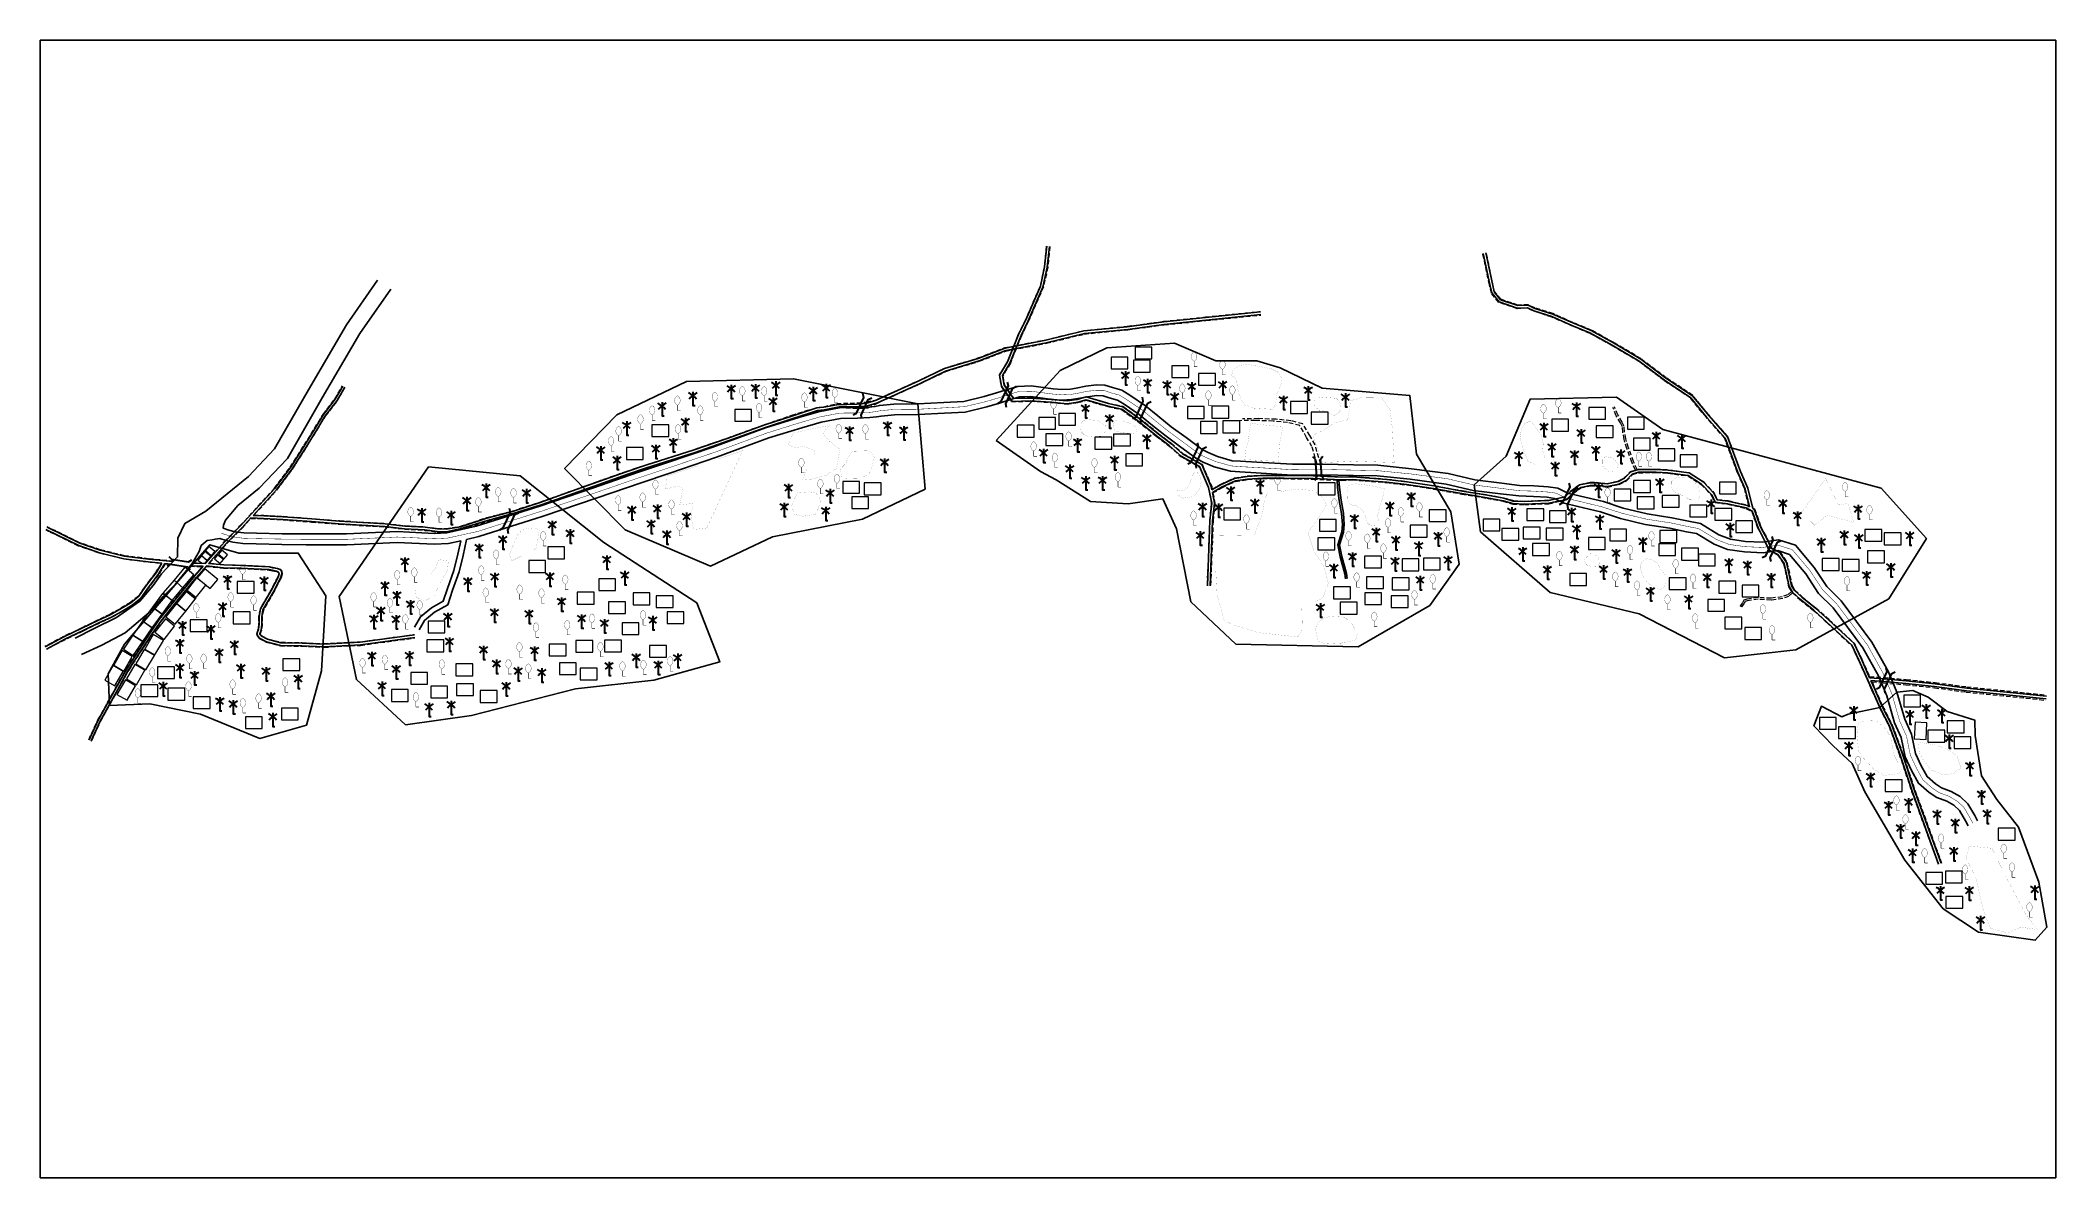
# Model space of a CAD drawing. Header units: millimetres. Extents: x -60726 to 103, y -105149 to -48.
# Drawn here: x -60726 to -58464, y -102324 to -101047 of the extents above; entities that cross this region are included whole.
import ezdxf

# ---------------------------------------------------------------- set-up
doc = ezdxf.new("R2010")
doc.units = ezdxf.units.MM
doc.header["$MEASUREMENT"] = 0
for name, pattern in [('DASHED2', [0.375, 0.25, -0.125]), ('HIDDENX2', [0.75, 0.5, -0.25]), ('PHANTOM2', [1.25, 0.625, -0.125, 0.125, -0.125, 0.125, -0.125])]:
    doc.linetypes.add(name, pattern=pattern)
for name, color, linetype in [('BC RD', 31, 'Continuous'), ('HBB RD', 241, 'Continuous'), ('Khal', 4, 'Continuous'), ('Proposed khal', 1, 'Continuous'), ('Trees', 77, 'Continuous')]:
    doc.layers.add(name, color=color, linetype=linetype)
for name, color, linetype, lineweight in [('Bridge or Culvert', 7, 'Continuous', 25), ('Earthan Road', 7, 'DASHED2', 9), ('HOUSE', 144, 'Continuous', 18), ('Pond or Ditch', 7, 'Continuous', 9)]:
    doc.layers.add(name, color=color, linetype=linetype, lineweight=lineweight)
picture_1 = doc.add_image_def('image2.jpg', size_in_pixel=(1673, 944))

# ---------------------------------------------------------------- blocks, each defined once
blk = doc.blocks.new('A$C3B865840')
at = {"layer": 'Bridge or Culvert', "color": 7, "linetype": 'Continuous', "lineweight": 30}
for points in [[(0, 43.6), (13.8, 33.1), (91.3, 33.3), (105, 44.2)], [(0.2, 0), (13.9, 10.6), (91.4, 10.9), (105.2, 0.2)]]:
    blk.add_lwpolyline(points, dxfattribs=at)
blk = doc.blocks.new('A$C1E4700C2')
at = {"layer": 'Trees', "color": 3, "lineweight": 30}
blk.add_lwpolyline([(3.1, 9.9), (3.1, 0), (4.6, 0)], dxfattribs=at)
for centre, start, end in [((-8.9, -8.2), 41.2491, 62.6782), ((15, -8.2), 117.3218, 138.7509)]:
    blk.add_arc(centre, 19.4, start, end, dxfattribs=at)
blk = doc.blocks.new('A$C064D229B')
at = {"layer": 'Trees', "color": 3, "linetype": 'Continuous', "const_width": 0.179}
blk.add_lwpolyline([(2, 3.8, 0.606435), (2, 10, 0.606435)], format="xyb", close=True, dxfattribs=at)
at = {"layer": 'Trees', "color": 3, "linetype": 'Continuous', "const_width": 0.319}
for points in [[(2, 3.8), (2, 0.2)], [(2, 0.2), (4.1, 0.2)]]:
    blk.add_lwpolyline(points, dxfattribs=at)

msp = doc.modelspace()

# ---------------------------------------------------------------- linework, layer by layer
at = {"layer": 'BC RD', "lineweight": 25, "ltscale": 0.1}
for points in [[(-59596.7, -101278.3), (-59599, -101301.5), (-59603.7, -101323.3), (-59620.2, -101360.9), (-59628.3, -101377.4), (-59640.7, -101408.2), (-59649.6, -101423), (-59647.5, -101435.6), (-59635.6, -101452.5), (-59615, -101451.8), (-59591.9, -101453.3), (-59573.8, -101455.2), (-59561.7, -101453.5), (-59552.4, -101450.7), (-59528, -101457.9), (-59512.5, -101461.3), (-59494.7, -101474.1), (-59473.5, -101491.2), (-59459.2, -101502), (-59445.9, -101513.9), (-59425, -101525.6), (-59414.9, -101549.1), (-59411.4, -101566.8), (-59413.4, -101586.3), (-59416.2, -101659.4)], [(-59593.7, -101278.6), (-59596, -101302), (-59600.9, -101324.2), (-59617.5, -101362.2), (-59625.5, -101378.6), (-59638, -101409.6), (-59646.5, -101423.6), (-59644.6, -101434.5), (-59634.1, -101449.5), (-59614.9, -101448.8), (-59591.6, -101450.3), (-59573.9, -101452.1), (-59562.4, -101450.5), (-59552.4, -101447.6), (-59527.3, -101455), (-59511.3, -101458.5), (-59492.8, -101471.7), (-59471.6, -101488.9), (-59457.2, -101499.7), (-59444.1, -101511.4), (-59422.7, -101523.5), (-59412, -101548.2), (-59411.3, -101551.9)], [(-58807.7, -101570.8), (-58812.6, -101551), (-58820.7, -101532.4), (-58835.2, -101493.9), (-58855.8, -101470.5), (-58873.7, -101448.6), (-58903.2, -101428.9), (-58931.5, -101407.5), (-58962, -101389.5), (-58986.8, -101375.8), (-59007.3, -101367.2), (-59029.6, -101357.4), (-59049.8, -101351), (-59056.9, -101347.6), (-59068.4, -101348.1), (-59088.9, -101341), (-59097.1, -101330.9), (-59099.3, -101321.5), (-59106.6, -101286.4)], [(-58804.1, -101572.8), (-58809.8, -101550), (-58818, -101531.3), (-58832.5, -101492.4), (-58853.5, -101468.5), (-58871.7, -101446.3), (-58901.5, -101426.5), (-58929.9, -101405), (-58960.5, -101386.9), (-58985.5, -101373.1), (-59006.2, -101364.5), (-59028.6, -101354.6), (-59048.7, -101348.2), (-59056.3, -101344.6), (-59068, -101345), (-59087.1, -101338.4), (-59094.3, -101329.6), (-59096.4, -101320.8), (-59103.6, -101285.8)], [(-60490.2, -101583.4), (-60475.9, -101583.9), (-60454.3, -101585), (-60421.9, -101587.5), (-60390.8, -101589.9), (-60339.6, -101592.9), (-60317.5, -101595.5), (-60294.7, -101596.8), (-60281.1, -101598.6), (-60270.7, -101598.8), (-60253.9, -101595.4), (-60224.4, -101586.4), (-60194.6, -101578.1), (-60164.4, -101568.8), (-60139.7, -101560), (-60099.6, -101545.7), (-60066.9, -101534.1), (-60045.8, -101527.1), (-59991.4, -101509.8), (-59954.3, -101496.7), (-59912.3, -101481.9), (-59881.8, -101471.7), (-59864.1, -101466), (-59853.9, -101462.8), (-59846.7, -101461.9), (-59829.5, -101458.7), (-59808.3, -101458.8), (-59797.9, -101457.6), (-59786.8, -101454), (-59738.8, -101432.3), (-59710.2, -101418.5), (-59672.7, -101407.1), (-59642.7, -101395.6), (-59597.2, -101386.8), (-59554.4, -101376.5), (-59505.8, -101371.7), (-59465.1, -101366.2), (-59417.9, -101361.3), (-59356.5, -101355.1)], [(-60487.5, -101580.5), (-60475.7, -101580.9), (-60454.1, -101582), (-60421.7, -101584.5), (-60390.6, -101586.9), (-60339.4, -101590), (-60317.3, -101592.5), (-60294.4, -101593.8), (-60280.7, -101595.6), (-60270.9, -101596), (-60254.8, -101593.2), (-60225.3, -101583.5), (-60195.4, -101575.8), (-60165.4, -101565.9), (-60140.7, -101557.2), (-60100.6, -101542.9), (-60067.8, -101531.3), (-60046.8, -101524.2), (-59992.3, -101507), (-59955.3, -101494.3), (-59913.3, -101479), (-59882.7, -101469), (-59864.9, -101463.3), (-59854.7, -101459.9), (-59847, -101459), (-59832.4, -101456.3), (-59809.3, -101455.7), (-59798.8, -101454.5), (-59788.1, -101451.3), (-59740.1, -101429.5), (-59711.3, -101415.7), (-59673.7, -101404.3), (-59643.5, -101392.7), (-59597.8, -101383.9), (-59554.9, -101373.5), (-59506.2, -101368.7), (-59465.4, -101363.2), (-59418.2, -101358.3), (-59356.8, -101352.1)], [(-60540.9, -101634.5), (-60519.7, -101610.5), (-60502.1, -101592.7), (-60463.2, -101550.2), (-60445.6, -101526.8), (-60429.8, -101501.9), (-60418.2, -101483.2), (-60408.7, -101467.4), (-60395.4, -101450.2), (-60386.9, -101435.3)], [(-60487.5, -101580.5), (-60461.3, -101551.8), (-60443.6, -101528.2), (-60427.7, -101503.2), (-60416.1, -101484.5), (-60406.6, -101468.9), (-60393.3, -101451.6), (-60384.7, -101436.5)], [(-59411.3, -101551.9), (-59401.7, -101546.4), (-59393.5, -101542.4), (-59385.8, -101539), (-59371.5, -101536.8), (-59354.3, -101535.8), (-59330.1, -101535.8), (-59297.6, -101536.3), (-59265.4, -101537.7), (-59253.5, -101537.2), (-59239.2, -101538.2), (-59214.7, -101540.2), (-59192.3, -101542.9), (-59162, -101547.5), (-59130.2, -101553.2), (-59101.9, -101557.7), (-59083.7, -101561.2), (-59072.9, -101564.4), (-59060.5, -101564.9), (-59033.3, -101563.9), (-59014.5, -101559.8), (-59007.9, -101553.2), (-58998.5, -101546.3), (-58986.6, -101543.8), (-58979.8, -101543.9), (-58967.5, -101545.1), (-58955.3, -101542.5), (-58948.1, -101538.9), (-58940.9, -101531.8), (-58932.8, -101529.1), (-58912.5, -101529), (-58899, -101529.7), (-58875.6, -101532.9), (-58859.7, -101543), (-58847.8, -101555.7), (-58844.1, -101562.9), (-58831.9, -101564.4), (-58810.4, -101569.4), (-58807.7, -101570.8)], [(-59410.7, -101555), (-59400.3, -101549), (-59392.2, -101545.1), (-59384.9, -101541.9), (-59371.2, -101539.8), (-59354.2, -101538.8), (-59330.1, -101538.8), (-59297.7, -101539.3), (-59265.4, -101540.7), (-59253.5, -101540.2), (-59239.4, -101541.2), (-59215, -101543.2), (-59192.7, -101545.9), (-59162.5, -101550.4), (-59130.7, -101556.1), (-59102.4, -101560.7), (-59084.4, -101564.1), (-59073.3, -101567.3), (-59060.5, -101567.9), (-59032.9, -101566.9), (-59013, -101562.5), (-59005.9, -101555.5), (-58997.2, -101549.1), (-58986.3, -101546.8), (-58979.9, -101546.9), (-58967.4, -101548.2), (-58954.3, -101545.3), (-58946.3, -101541.4), (-58939.3, -101534.4), (-58932.3, -101532.1), (-58912.5, -101532), (-58899.3, -101532.6), (-58876.7, -101535.8), (-58861.6, -101545.3), (-58850.2, -101557.4), (-58846.1, -101565.7), (-58832.4, -101567.4), (-58811.5, -101572.2), (-58804.9, -101575.7), (-58798.1, -101594.4), (-58790.4, -101609.3), (-58785.7, -101619.6), (-58775.9, -101624.3), (-58769, -101634.6), (-58763.3, -101660.5), (-58759.6, -101666.6), (-58751, -101674.7), (-58735.5, -101686.8), (-58720.8, -101700.2), (-58692.9, -101726.3), (-58684.9, -101743.2), (-58670.2, -101776.3), (-58661.5, -101796.2), (-58650.6, -101817.2), (-58639.5, -101847.4), (-58625.3, -101890.2), (-58595.4, -101971.9)], [(-59410.7, -101555), (-59408.4, -101566.7), (-59410.4, -101586.5), (-59413.2, -101659.6)], [(-60537.5, -101634.5), (-60517.8, -101612.2), (-60500.3, -101594.4), (-60490.2, -101583.4)], [(-58804.1, -101572.8), (-58802.5, -101573.6), (-58795.4, -101593.2), (-58787.7, -101608), (-58783.4, -101617.4), (-58773.8, -101622), (-58766.2, -101633.4), (-58760.5, -101659.4), (-58757.3, -101664.7), (-58749, -101672.4), (-58733.6, -101684.5), (-58718.8, -101698), (-58690.4, -101724.5), (-58682.1, -101742), (-58672.9, -101762.8)], [(-60590.1, -101634.1), (-60605.5, -101632.6), (-60632.7, -101629.2), (-60660.2, -101622.5), (-60683.3, -101614.5), (-60720.1, -101596.4)], [(-60577.4, -101632.4), (-60605.1, -101629.6), (-60632.2, -101626.3), (-60659.3, -101619.6), (-60682.2, -101611.7), (-60718.8, -101593.7)], [(-60590.1, -101634.1), (-60596.6, -101645.1), (-60602.6, -101652.7), (-60609.1, -101661.4), (-60616, -101671.3), (-60625, -101678.8), (-60637.4, -101686), (-60648.1, -101692), (-60661.9, -101698.6), (-60679.8, -101707.2), (-60700.1, -101716.9), (-60721.1, -101727.9)], [(-60586.8, -101634.5), (-60594.1, -101646.8), (-60600.2, -101654.6), (-60606.7, -101663.2), (-60613.8, -101673.4), (-60623.2, -101681.3), (-60635.9, -101688.6), (-60646.7, -101694.7), (-60660.6, -101701.3), (-60678.5, -101709.9), (-60698.8, -101719.6), (-60719.7, -101730.6)], [(-60671.6, -101832.5), (-60661.4, -101810.4), (-60641.6, -101774.6), (-60629.4, -101752.6), (-60602.5, -101711.2), (-60592.9, -101697.5), (-60571.8, -101671.3), (-60561.7, -101658.7), (-60553.4, -101648.7), (-60543.5, -101637.4)], [(-60669.4, -101833.5), (-60659.2, -101811.5), (-60639.4, -101775.8), (-60627.3, -101753.9), (-60600.4, -101712.6), (-60590.9, -101699), (-60569.9, -101672.8), (-60559.8, -101660.3), (-60551.5, -101650.4), (-60540, -101637.3)], [(-60580, -101635.1), (-60586.8, -101634.5)], [(-60557.9, -101637.1), (-60543.5, -101637.4)], [(-60555.6, -101634.2), (-60540.9, -101634.5)], [(-60540, -101637.3), (-60520.7, -101639.2), (-60501, -101639.8), (-60486.7, -101640.5), (-60469.5, -101641.4), (-60465.9, -101642.1), (-60461.2, -101643.1), (-60459.5, -101643.8), (-60458.7, -101644.7), (-60458.4, -101646.1), (-60459.6, -101649.8), (-60467.4, -101664.7), (-60479.3, -101685.5), (-60480.9, -101694.1), (-60480.9, -101702.4), (-60481.7, -101708.7), (-60482.6, -101711.4), (-60483.2, -101713.3), (-60482.7, -101715.5), (-60480.5, -101718.2), (-60472.7, -101722.3), (-60456.8, -101726.4), (-60432.8, -101726.8), (-60408.1, -101728), (-60367.1, -101725.9), (-60306.1, -101717.6)], [(-60537.5, -101634.5), (-60520.5, -101636.2), (-60500.9, -101636.8), (-60486.5, -101637.5), (-60469.1, -101638.4), (-60465.3, -101639.2), (-60460.3, -101640.2), (-60457.6, -101641.3), (-60455.9, -101643.3), (-60455.3, -101646.2), (-60456.8, -101651), (-60464.8, -101666.2), (-60476.5, -101686.6), (-60477.9, -101694.4), (-60477.9, -101702.6), (-60478.7, -101709.4), (-60479.7, -101712.3), (-60480.1, -101713.4), (-60479.9, -101714.1), (-60478.6, -101715.8), (-60471.6, -101719.5), (-60456.4, -101723.4), (-60432.7, -101723.8), (-60408.1, -101725), (-60367.4, -101722.9), (-60306.5, -101714.6)], [(-58672.9, -101762.8), (-58657.5, -101764), (-58631.9, -101766.2), (-58599.5, -101769.6), (-58563.9, -101774.3), (-58474.5, -101783.6)], [(-58671.5, -101765.9), (-58657.7, -101766.9), (-58632.1, -101769.2), (-58599.9, -101772.5), (-58564.3, -101777.3), (-58474.8, -101786.6)], [(-58671.5, -101765.9), (-58667.4, -101775), (-58658.8, -101794.9), (-58647.9, -101816), (-58636.7, -101846.4), (-58622.5, -101889.2), (-58592.6, -101970.9)]]:
    msp.add_lwpolyline(points, dxfattribs=at)
at = {"layer": 'Earthan Road', "color": 7, "linetype": 'HIDDENX2', "ltscale": 10}
for points in [[(-59597.2, -101278.2), (-59599.5, -101301.4), (-59604.2, -101323.1), (-59620.6, -101360.7), (-59628.7, -101377.2), (-59641.1, -101408), (-59650.2, -101422.9), (-59647.9, -101435.8), (-59635.9, -101453), (-59615, -101452.3), (-59591.9, -101453.8), (-59573.8, -101455.7), (-59561.6, -101453.9), (-59552.4, -101451.3), (-59528.2, -101458.4), (-59512.7, -101461.8), (-59495, -101474.5), (-59473.8, -101491.6), (-59459.5, -101502.4), (-59446.2, -101514.3), (-59425.4, -101526), (-59415.4, -101549.2), (-59411.9, -101566.9), (-59413.9, -101586.2), (-59416.7, -101659.4)], [(-59593.2, -101278.6), (-59595.5, -101302), (-59600.4, -101324.4), (-59617, -101362.4), (-59625.1, -101378.8), (-59637.5, -101409.8), (-59646, -101423.7), (-59644.1, -101434.3), (-59633.8, -101449), (-59614.9, -101448.3), (-59591.6, -101449.8), (-59573.9, -101451.6), (-59562.5, -101450), (-59552.4, -101447.1), (-59527.2, -101454.5), (-59511.1, -101458.1), (-59492.5, -101471.3), (-59471.3, -101488.5), (-59456.9, -101499.3), (-59443.8, -101511), (-59422.3, -101523.2), (-59411.5, -101548), (-59410.9, -101551.1)], [(-58808.5, -101569.9), (-58813.1, -101551.1), (-58821.2, -101532.6), (-58835.6, -101494.2), (-58856.2, -101470.8), (-58874, -101448.9), (-58903.5, -101429.3), (-58931.8, -101407.9), (-58962.2, -101389.9), (-58987, -101376.3), (-59007.5, -101367.7), (-59029.8, -101357.9), (-59050, -101351.4), (-59057, -101348.1), (-59068.5, -101348.6), (-59089.2, -101341.4), (-59097.5, -101331.1), (-59099.8, -101321.6), (-59107.1, -101286.5)], [(-58803.7, -101572.4), (-58809.3, -101549.8), (-58817.5, -101531.1), (-58832.1, -101492.1), (-58853.1, -101468.2), (-58871.3, -101445.9), (-58901.2, -101426.1), (-58929.6, -101404.6), (-58960.2, -101386.5), (-58985.3, -101372.6), (-59006, -101364), (-59028.4, -101354.1), (-59048.6, -101347.7), (-59056.2, -101344.1), (-59067.9, -101344.5), (-59086.8, -101338), (-59093.9, -101329.3), (-59095.9, -101320.7), (-59103.1, -101285.7)], [(-60490, -101583.9), (-60475.9, -101584.4), (-60454.3, -101585.5), (-60422, -101588), (-60390.9, -101590.4), (-60339.7, -101593.4), (-60317.6, -101596), (-60294.8, -101597.3), (-60281.1, -101599.1), (-60270.7, -101599.3), (-60253.6, -101595.8), (-60224.3, -101586.9), (-60194.5, -101578.8), (-60164.3, -101569.3), (-60139.5, -101560.5), (-60099.5, -101546.2), (-60066.7, -101534.6), (-60045.7, -101527.6), (-59991.2, -101510.3), (-59954.3, -101497.2), (-59912.2, -101482.3), (-59881.5, -101472.2), (-59863.9, -101466.6), (-59853.8, -101463.3), (-59846.7, -101462.4), (-59829.4, -101459.3), (-59808.2, -101460.3), (-59797, -101459.8), (-59786.6, -101454.4), (-59738.6, -101432.7), (-59710.1, -101419), (-59672.6, -101407.6), (-59642.6, -101396.1), (-59597.1, -101387.3), (-59554.3, -101377), (-59505.8, -101372.1), (-59465, -101366.7), (-59417.9, -101361.8), (-59356.4, -101355.6)], [(-60486.4, -101580), (-60475.7, -101580.4), (-60454, -101581.5), (-60421.6, -101584), (-60390.6, -101586.4), (-60339.3, -101589.5), (-60317.2, -101592), (-60294.4, -101593.3), (-60280.7, -101595.1), (-60271, -101595.2), (-60254.9, -101592.7), (-60225.4, -101583), (-60195.5, -101575.3), (-60165.6, -101565.5), (-60140.9, -101556.8), (-60100.8, -101542.4), (-60068, -101530.8), (-60046.9, -101523.8), (-59992.5, -101506.5), (-59955.5, -101493.8), (-59913.4, -101478.5), (-59882.9, -101468.1), (-59865.1, -101462.6), (-59854.8, -101459.4), (-59847, -101458.5), (-59832.4, -101454.9), (-59809.5, -101454.2), (-59799, -101453.1), (-59788.3, -101450.8), (-59740.3, -101429.1), (-59711.5, -101415.3), (-59673.9, -101403.8), (-59643.7, -101392.2), (-59597.9, -101383.4), (-59555, -101373), (-59506.2, -101368.2), (-59465.5, -101362.7), (-59418.3, -101357.8), (-59356.8, -101351.6)], [(-60541.1, -101634), (-60520, -101610.2), (-60502.4, -101592.4), (-60463.6, -101549.8), (-60446, -101526.5), (-60430.2, -101501.7), (-60418.6, -101482.9), (-60409.1, -101467.2), (-60395.8, -101449.9), (-60387.3, -101435)], [(-60486.4, -101580), (-60460.9, -101552.1), (-60443.2, -101528.5), (-60427.3, -101503.5), (-60415.7, -101484.7), (-60406.2, -101469.1), (-60392.9, -101451.9), (-60384.3, -101436.7)], [(-59289, -101523), (-59295.5, -101501.2), (-59301.4, -101491), (-59305.2, -101484.6), (-59309.3, -101477.7), (-59322.8, -101474.2), (-59339.2, -101472.7), (-59359.3, -101471.9), (-59376.9, -101472.2)], [(-58935.9, -101529.6), (-58939.7, -101520.8), (-58945.4, -101505.3), (-58948.6, -101495.2), (-58949.9, -101486.9), (-58950.5, -101481.2), (-58952.5, -101476.7), (-58957.4, -101468.7), (-58961.2, -101459.3)], [(-58934, -101529), (-58937.9, -101520.1), (-58943.5, -101504.6), (-58946.7, -101494.7), (-58948, -101486.6), (-58948.5, -101480.7), (-58950.7, -101475.7), (-58955.6, -101467.7), (-58959.4, -101458.6)], [(-59293, -101523), (-59298.9, -101503.3), (-59304.9, -101493.1), (-59308.6, -101486.7), (-59312.7, -101479.7), (-59326.2, -101476.2), (-59342.6, -101474.7), (-59362.7, -101474), (-59380.4, -101474.2)], [(-59410.9, -101551.1), (-59402, -101545.9), (-59393.7, -101542), (-59385.9, -101538.5), (-59371.6, -101536.3), (-59354.3, -101535.3), (-59330.1, -101535.3), (-59297.6, -101535.8), (-59265.4, -101537.2), (-59253.5, -101536.7), (-59239.2, -101537.7), (-59214.6, -101539.7), (-59192.2, -101542.4), (-59161.9, -101547), (-59130.2, -101552.7), (-59101.8, -101557.3), (-59083.6, -101560.7), (-59072.8, -101563.9), (-59060.5, -101564.4), (-59033.4, -101563.4), (-59014.7, -101559.3), (-59008.2, -101552.8), (-58998.7, -101545.8), (-58986.7, -101543.3), (-58979.7, -101543.4), (-58967.6, -101544.6), (-58955.4, -101542), (-58948.4, -101538.5), (-58941.2, -101531.3), (-58935.9, -101529.6)], [(-59410.1, -101555.3), (-59400.1, -101549.5), (-59392, -101545.6), (-59384.8, -101542.4), (-59371.1, -101540.3), (-59354.2, -101539.3), (-59330.1, -101539.3), (-59297.7, -101539.8), (-59270.6, -101541)], [(-59268.6, -101541.1), (-59265.4, -101541.2), (-59253.6, -101540.7), (-59239.5, -101541.7), (-59215, -101543.7), (-59192.8, -101546.4), (-59162.6, -101550.9), (-59130.8, -101556.6), (-59102.5, -101561.2), (-59084.5, -101564.6), (-59073.4, -101567.8), (-59060.5, -101568.4), (-59032.9, -101567.4), (-59012.7, -101563), (-59005.6, -101555.9), (-58997, -101549.5), (-58986.3, -101547.3), (-58980, -101547.4), (-58967.3, -101548.7), (-58954.1, -101545.8), (-58946, -101541.8), (-58939, -101534.8), (-58932.2, -101532.6), (-58912.5, -101532.5), (-58899.3, -101533.1), (-58876.9, -101536.3), (-58861.9, -101545.7), (-58850.7, -101557.7), (-58846.4, -101566.2), (-58832.5, -101567.9), (-58811.7, -101572.7), (-58805.3, -101576.1), (-58798.6, -101594.6), (-58790.9, -101609.5), (-58786.1, -101620), (-58776.2, -101624.7), (-58769.5, -101634.8), (-58763.8, -101660.7), (-58760.5, -101666)], [(-58934, -101529), (-58932.8, -101528.6), (-58912.5, -101528.5), (-58899, -101529.2), (-58875.5, -101532.4), (-58859.4, -101542.6), (-58847.3, -101555.4), (-58843.8, -101562.5), (-58831.8, -101563.9), (-58810.3, -101568.9), (-58808.5, -101569.9)], [(-59410.1, -101555.3), (-59407.9, -101566.7), (-59409.9, -101586.5), (-59412.7, -101659.6)], [(-60536.5, -101634.1), (-60517.5, -101612.6), (-60499.9, -101594.8), (-60490, -101583.9)], [(-58803.7, -101572.4), (-58802.1, -101573.3), (-58794.9, -101593), (-58787.3, -101607.8), (-58783, -101617), (-58773.5, -101621.6), (-58765.7, -101633.2), (-58760, -101659.2), (-58756.9, -101664.4), (-58748.7, -101672), (-58733.3, -101684.1), (-58718.4, -101697.6), (-58690, -101724.2), (-58681.7, -101741.8), (-58672.8, -101761.3)], [(-60590.9, -101634.6), (-60605.5, -101633.1), (-60632.8, -101629.7), (-60660.3, -101622.9), (-60683.5, -101614.9), (-60720.4, -101596.9)], [(-60576.9, -101631.9), (-60605.1, -101629.1), (-60632.1, -101625.8), (-60659.2, -101619.1), (-60682, -101611.2), (-60718.6, -101593.3)], [(-60590.9, -101634.6), (-60597, -101644.8), (-60603, -101652.4), (-60609.5, -101661.1), (-60616.4, -101671), (-60625.3, -101678.4), (-60637.6, -101685.6), (-60648.4, -101691.6), (-60662.1, -101698.1), (-60680, -101706.8), (-60700.3, -101716.5), (-60721.3, -101727.5)], [(-60586.5, -101635), (-60593.7, -101647.1), (-60599.8, -101654.9), (-60606.3, -101663.5), (-60613.4, -101673.7), (-60623, -101681.7), (-60635.6, -101689.1), (-60646.5, -101695.2), (-60660.4, -101701.7), (-60678.3, -101710.4), (-60698.6, -101720.1), (-60719.5, -101731)], [(-60672.1, -101832.3), (-60661.9, -101810.1), (-60642, -101774.4), (-60629.9, -101752.4), (-60602.9, -101711), (-60593.3, -101697.2), (-60572.2, -101671), (-60562.1, -101658.4), (-60553.8, -101648.4), (-60544.5, -101637.9)], [(-60668.9, -101833.8), (-60658.8, -101811.7), (-60638.9, -101776), (-60626.9, -101754.2), (-60600, -101712.9), (-60590.5, -101699.3), (-60569.5, -101673.2), (-60559.4, -101660.6), (-60551.2, -101650.7), (-60539.8, -101637.8)], [(-60580.4, -101635.6), (-60586.5, -101635)], [(-60558.3, -101637.6), (-60544.5, -101637.9)], [(-60555.3, -101633.7), (-60540.9, -101634)], [(-60539.8, -101637.8), (-60520.7, -101639.7), (-60501, -101640.3), (-60486.7, -101641), (-60469.5, -101641.9), (-60466, -101642.6), (-60461.4, -101643.5), (-60459.8, -101644.2), (-60459.2, -101644.9), (-60458.9, -101646), (-60460, -101649.6), (-60467.8, -101664.5), (-60479.8, -101685.4), (-60481.4, -101694), (-60481.4, -101702.4), (-60482.2, -101708.6), (-60483.1, -101711.2), (-60483.7, -101713.3), (-60483.2, -101715.7), (-60480.9, -101718.6), (-60472.9, -101722.8), (-60456.8, -101726.9), (-60432.8, -101727.3), (-60408.1, -101728.5), (-60367.1, -101726.4), (-60306, -101718.1)], [(-60536.5, -101634.1), (-60520.4, -101635.7), (-60500.9, -101636.3), (-60486.5, -101637), (-60469, -101637.9), (-60465.3, -101638.7), (-60460.2, -101639.7), (-60457.3, -101640.9), (-60455.4, -101643.1), (-60454.8, -101646.2), (-60456.3, -101651.2), (-60464.3, -101666.4), (-60476, -101686.8), (-60477.4, -101694.4), (-60477.4, -101702.6), (-60478.2, -101709.5), (-60479.3, -101712.5), (-60479.6, -101713.5), (-60479.5, -101713.9), (-60478.2, -101715.4), (-60471.4, -101719.1), (-60456.3, -101722.9), (-60432.7, -101723.3), (-60408.1, -101724.5), (-60367.4, -101722.4), (-60306.5, -101714.1)], [(-58760.5, -101666), (-58764.9, -101669.7), (-58771, -101671.8), (-58783.7, -101673.6), (-58798.2, -101672.6), (-58810.8, -101674.4), (-58814, -101675.6), (-58815.7, -101678.7), (-58818.3, -101681.9)], [(-58759.3, -101667.6), (-58763.9, -101671.5), (-58770.5, -101673.8), (-58783.6, -101675.6), (-58798.1, -101674.6), (-58810.3, -101676.3), (-58812.6, -101677.2), (-58814.1, -101679.8), (-58816.8, -101683.2)], [(-58759.3, -101667.6), (-58751.3, -101675), (-58735.9, -101687.1), (-58721.1, -101700.6), (-58693.3, -101726.6), (-58685.3, -101743.5), (-58670.6, -101776.5), (-58661.9, -101796.4), (-58651.1, -101817.5), (-58640, -101847.5), (-58625.8, -101890.3), (-58595.9, -101972.1)], [(-58816.8, -101683.2), (-58818.3, -101681.9)], [(-58672.8, -101761.3), (-58657.4, -101762.5), (-58631.7, -101764.7), (-58599.4, -101768.1), (-58563.8, -101772.8), (-58474.3, -101782.1)], [(-58670.2, -101767.5), (-58667, -101774.8), (-58658.3, -101794.7), (-58647.4, -101815.8), (-58636.2, -101846.2), (-58622, -101889), (-58592.1, -101970.7)], [(-58670.2, -101767.5), (-58657.8, -101768.4), (-58632.3, -101770.7), (-58600.1, -101774), (-58564.5, -101778.8), (-58474.9, -101788)]]:
    msp.add_lwpolyline(points, dxfattribs=at)
at = {"layer": 'HBB RD', "lineweight": 25, "ltscale": 0.1}
for points in [[(-59270.6, -101541), (-59270.1, -101549.3), (-59268.2, -101563.8), (-59265.7, -101578.3), (-59264.8, -101590.6), (-59265.5, -101598.8), (-59269.9, -101613.5), (-59267.3, -101627.2), (-59262.2, -101646.2), (-59261.3, -101651.7)], [(-59268.6, -101541.1), (-59268.1, -101549.1), (-59266.2, -101563.5), (-59263.7, -101578.1), (-59262.8, -101590.6), (-59263.5, -101599.2), (-59267.9, -101613.6), (-59265.4, -101626.8), (-59260.3, -101645.8), (-59259.3, -101651.4)]]:
    msp.add_lwpolyline(points, dxfattribs=at)
at = {"layer": 'HOUSE'}
for points in [[(-59524.5, -101416.2), (-59505.6, -101416.2), (-59505.6, -101403), (-59524.5, -101403), (-59524.5, -101416.2)], [(-59497.4, -101404.9), (-59478.5, -101404.9), (-59478.5, -101391.7), (-59497.4, -101391.7), (-59497.4, -101404.9)], [(-59499.3, -101419.7), (-59480.4, -101419.7), (-59480.4, -101406.4), (-59499.3, -101406.4), (-59499.3, -101419.7)], [(-59456.2, -101425.8), (-59437.3, -101425.8), (-59437.3, -101412.5), (-59456.2, -101412.5), (-59456.2, -101425.8)], [(-59426.2, -101434.5), (-59407.3, -101434.5), (-59407.3, -101421.3), (-59426.2, -101421.3), (-59426.2, -101434.5)], [(-59946.9, -101474.7), (-59928, -101474.7), (-59928, -101461.5), (-59946.9, -101461.5), (-59946.9, -101474.7)], [(-59605.7, -101483.7), (-59586.8, -101483.7), (-59586.8, -101470.5), (-59605.7, -101470.5), (-59605.7, -101483.7)], [(-59583.2, -101479.3), (-59564.3, -101479.3), (-59564.3, -101466.1), (-59583.2, -101466.1), (-59583.2, -101479.3)], [(-59438.8, -101471.7), (-59419.9, -101471.7), (-59419.9, -101458.4), (-59438.8, -101458.4), (-59438.8, -101471.7)], [(-59411.2, -101471.3), (-59392.3, -101471.3), (-59392.3, -101458.1), (-59411.2, -101458.1), (-59411.2, -101471.3)], [(-59323, -101466), (-59304.1, -101466), (-59304.1, -101452.8), (-59323, -101452.8), (-59323, -101466)], [(-59299.8, -101478.1), (-59280.9, -101478.1), (-59280.9, -101464.8), (-59299.8, -101464.8), (-59299.8, -101478.1)], [(-58988.2, -101472.6), (-58969.3, -101472.6), (-58969.3, -101459.4), (-58988.2, -101459.4), (-58988.2, -101472.6)], [(-58944.8, -101483.6), (-58925.9, -101483.6), (-58925.9, -101470.3), (-58944.8, -101470.3), (-58944.8, -101483.6)], [(-60039.8, -101491.9), (-60020.9, -101491.9), (-60020.9, -101478.7), (-60039.8, -101478.7), (-60039.8, -101491.9)], [(-59629.8, -101492.6), (-59610.9, -101492.6), (-59610.9, -101479.4), (-59629.8, -101479.4), (-59629.8, -101492.6)], [(-59597.5, -101502.1), (-59578.6, -101502.1), (-59578.6, -101488.9), (-59597.5, -101488.9), (-59597.5, -101502.1)], [(-59542.5, -101506.1), (-59523.6, -101506.1), (-59523.6, -101492.8), (-59542.5, -101492.8), (-59542.5, -101506.1)], [(-59521.7, -101502.5), (-59502.8, -101502.5), (-59502.8, -101489.2), (-59521.7, -101489.2), (-59521.7, -101502.5)], [(-59424.1, -101488.5), (-59405.2, -101488.5), (-59405.2, -101475.3), (-59424.1, -101475.3), (-59424.1, -101488.5)], [(-59398.8, -101487.7), (-59379.9, -101487.7), (-59379.9, -101474.5), (-59398.8, -101474.5), (-59398.8, -101487.7)], [(-59029.8, -101485.8), (-59010.9, -101485.8), (-59010.9, -101472.5), (-59029.8, -101472.5), (-59029.8, -101485.8)], [(-58979.7, -101493.2), (-58960.8, -101493.2), (-58960.8, -101480), (-58979.7, -101480), (-58979.7, -101493.2)], [(-58938, -101507.2), (-58919.1, -101507.2), (-58919.1, -101494), (-58938, -101494), (-58938, -101507.2)], [(-60068.5, -101517.7), (-60049.6, -101517.7), (-60049.6, -101504.5), (-60068.5, -101504.5), (-60068.5, -101517.7)], [(-59507.9, -101524.9), (-59489, -101524.9), (-59489, -101511.6), (-59507.9, -101511.6), (-59507.9, -101524.9)], [(-58910.4, -101519.1), (-58891.5, -101519.1), (-58891.5, -101505.8), (-58910.4, -101505.8), (-58910.4, -101519.1)], [(-58885.5, -101525.9), (-58866.6, -101525.9), (-58866.6, -101512.6), (-58885.5, -101512.6), (-58885.5, -101525.9)], [(-59825.7, -101555.5), (-59806.8, -101555.5), (-59806.8, -101542.3), (-59825.7, -101542.3), (-59825.7, -101555.5)], [(-59815.5, -101572.9), (-59796.6, -101572.9), (-59796.6, -101559.7), (-59815.5, -101559.7), (-59815.5, -101572.9)], [(-59801.5, -101557.3), (-59782.6, -101557.3), (-59782.6, -101544.1), (-59801.5, -101544.1), (-59801.5, -101557.3)], [(-59291.8, -101557.3), (-59272.9, -101557.3), (-59272.9, -101544), (-59291.8, -101544), (-59291.8, -101557.3)], [(-58959.7, -101564.3), (-58940.8, -101564.3), (-58940.8, -101551.1), (-58959.7, -101551.1), (-58959.7, -101564.3)], [(-58937.9, -101554.7), (-58919, -101554.7), (-58919, -101541.4), (-58937.9, -101541.4), (-58937.9, -101554.7)], [(-58933.8, -101573), (-58914.9, -101573), (-58914.9, -101559.7), (-58933.8, -101559.7), (-58933.8, -101573)], [(-58905.7, -101571.4), (-58886.8, -101571.4), (-58886.8, -101558.2), (-58905.7, -101558.2), (-58905.7, -101571.4)], [(-58841.6, -101556.3), (-58822.7, -101556.3), (-58822.7, -101543.1), (-58841.6, -101543.1), (-58841.6, -101556.3)], [(-59397.9, -101585.6), (-59379, -101585.6), (-59379, -101572.4), (-59397.9, -101572.4), (-59397.9, -101585.6)], [(-59167.3, -101587.4), (-59148.4, -101587.4), (-59148.4, -101574.2), (-59167.3, -101574.2), (-59167.3, -101587.4)], [(-59106.8, -101597.9), (-59087.9, -101597.9), (-59087.9, -101584.7), (-59106.8, -101584.7), (-59106.8, -101597.9)], [(-59057.6, -101586.2), (-59038.7, -101586.2), (-59038.7, -101573), (-59057.6, -101573), (-59057.6, -101586.2)], [(-59032.3, -101588.6), (-59013.4, -101588.6), (-59013.4, -101575.4), (-59032.3, -101575.4), (-59032.3, -101588.6)], [(-58874.7, -101582.3), (-58855.8, -101582.3), (-58855.8, -101569.1), (-58874.7, -101569.1), (-58874.7, -101582.3)], [(-58846.5, -101586), (-58827.6, -101586), (-58827.6, -101572.8), (-58846.5, -101572.8), (-58846.5, -101586)], [(-59292.2, -101619), (-59273.3, -101619), (-59273.3, -101605.8), (-59292.2, -101605.8), (-59292.2, -101619)], [(-59290.5, -101598.4), (-59271.6, -101598.4), (-59271.6, -101585.2), (-59290.5, -101585.2), (-59290.5, -101598.4)], [(-59188.5, -101604.8), (-59169.6, -101604.8), (-59169.6, -101591.6), (-59188.5, -101591.6), (-59188.5, -101604.8)], [(-59085.7, -101608.5), (-59066.8, -101608.5), (-59066.8, -101595.2), (-59085.7, -101595.2), (-59085.7, -101608.5)], [(-59061.8, -101607), (-59042.9, -101607), (-59042.9, -101593.8), (-59061.8, -101593.8), (-59061.8, -101607)], [(-59035.9, -101608), (-59017, -101608), (-59017, -101594.8), (-59035.9, -101594.8), (-59035.9, -101608)], [(-58988.6, -101618.7), (-58969.7, -101618.7), (-58969.7, -101605.4), (-58988.6, -101605.4), (-58988.6, -101618.7)], [(-58964.7, -101609.1), (-58945.8, -101609.1), (-58945.8, -101595.8), (-58964.7, -101595.8), (-58964.7, -101609.1)], [(-58908.3, -101610.9), (-58889.4, -101610.9), (-58889.4, -101597.6), (-58908.3, -101597.6), (-58908.3, -101610.9)], [(-58823.2, -101599.9), (-58804.3, -101599.9), (-58804.3, -101586.7), (-58823.2, -101586.7), (-58823.2, -101599.9)], [(-58678.2, -101609.5), (-58659.3, -101609.5), (-58659.3, -101596.3), (-58678.2, -101596.3), (-58678.2, -101609.5)], [(-58656.5, -101613.5), (-58637.6, -101613.5), (-58637.6, -101600.2), (-58656.5, -101600.2), (-58656.5, -101613.5)], [(-60541.3, -101634), (-60539.2, -101631.4), (-60545.7, -101626), (-60549.5, -101630.6)], [(-60545.5, -101625.5), (-60539, -101630.9), (-60535.2, -101626.4), (-60541.7, -101621), (-60545.5, -101625.5)], [(-60541, -101620), (-60534.5, -101625.4), (-60530.7, -101620.9), (-60537.2, -101615.5), (-60541, -101620)], [(-60531.1, -101629.3), (-60524.7, -101634.7), (-60520.9, -101630.1), (-60527.4, -101624.7), (-60531.1, -101629.3)], [(-60526.5, -101624), (-60520, -101629.4), (-60516.2, -101624.9), (-60522.7, -101619.5), (-60526.5, -101624)], [(-60156.9, -101629.2), (-60138, -101629.2), (-60138, -101615.9), (-60156.9, -101615.9), (-60156.9, -101629.2)], [(-59239.9, -101639.5), (-59221, -101639.5), (-59221, -101626.3), (-59239.9, -101626.3), (-59239.9, -101639.5)], [(-59197.8, -101642.6), (-59178.9, -101642.6), (-59178.9, -101629.4), (-59197.8, -101629.4), (-59197.8, -101642.6)], [(-59173.8, -101641.8), (-59154.9, -101641.8), (-59154.9, -101628.6), (-59173.8, -101628.6), (-59173.8, -101641.8)], [(-59051.3, -101625.5), (-59032.4, -101625.5), (-59032.4, -101612.2), (-59051.3, -101612.2), (-59051.3, -101625.5)], [(-58909.7, -101625.6), (-58890.8, -101625.6), (-58890.8, -101612.4), (-58909.7, -101612.4), (-58909.7, -101625.6)], [(-58883.9, -101630.6), (-58865, -101630.6), (-58865, -101617.3), (-58883.9, -101617.3), (-58883.9, -101630.6)], [(-58865, -101637.2), (-58846.1, -101637.2), (-58846.1, -101624), (-58865, -101624), (-58865, -101637.2)], [(-58726, -101642.2), (-58707.1, -101642.2), (-58707.1, -101629), (-58726, -101629), (-58726, -101642.2)], [(-58703.6, -101643.1), (-58684.7, -101643.1), (-58684.7, -101629.9), (-58703.6, -101629.9), (-58703.6, -101643.1)], [(-58675.2, -101633.6), (-58656.3, -101633.6), (-58656.3, -101620.4), (-58675.2, -101620.4), (-58675.2, -101633.6)], [(-60566.3, -101661.7), (-60554.1, -101647.3), (-60564.1, -101638.8), (-60576.4, -101653.2), (-60566.3, -101661.7)], [(-60552.6, -101673.7), (-60540.8, -101658.9), (-60551.2, -101650.7), (-60562.9, -101665.5), (-60552.6, -101673.7)], [(-60550.3, -101650.6), (-60535.7, -101662.6), (-60527.3, -101652.4), (-60541.9, -101640.4), (-60550.3, -101650.6)], [(-60549.5, -101630.6), (-60545.4, -101633.9)], [(-60178.2, -101644.5), (-60159.3, -101644.5), (-60159.3, -101631.3), (-60178.2, -101631.3), (-60178.2, -101644.5)], [(-60099.5, -101664.8), (-60080.6, -101664.8), (-60080.6, -101651.6), (-60099.5, -101651.6), (-60099.5, -101664.8)], [(-59237.6, -101662.6), (-59218.7, -101662.6), (-59218.7, -101649.4), (-59237.6, -101649.4), (-59237.6, -101662.6)], [(-59208.8, -101663.9), (-59189.9, -101663.9), (-59189.9, -101650.6), (-59208.8, -101650.6), (-59208.8, -101663.9)], [(-59009.6, -101659.1), (-58990.7, -101659.1), (-58990.7, -101645.8), (-59009.6, -101645.8), (-59009.6, -101659.1)], [(-58897.8, -101663.8), (-58878.9, -101663.8), (-58878.9, -101650.6), (-58897.8, -101650.6), (-58897.8, -101663.8)], [(-60589.7, -101691.4), (-60578.5, -101676.1), (-60589.2, -101668.3), (-60600.4, -101683.5), (-60589.7, -101691.4)], [(-60578.5, -101676.1), (-60566.3, -101661.7), (-60576.4, -101653.2), (-60588.6, -101667.6), (-60578.5, -101676.1)], [(-60563.2, -101687.9), (-60551.5, -101673.1), (-60561.8, -101664.8), (-60573.6, -101679.6), (-60563.2, -101687.9)], [(-60505.4, -101667.9), (-60486.5, -101667.9), (-60486.5, -101654.7), (-60505.4, -101654.7), (-60505.4, -101667.9)], [(-60123.8, -101680), (-60104.9, -101680), (-60104.9, -101666.7), (-60123.8, -101666.7), (-60123.8, -101680)], [(-60061, -101680.8), (-60042.1, -101680.8), (-60042.1, -101667.6), (-60061, -101667.6), (-60061, -101680.8)], [(-60035, -101683.9), (-60016.1, -101683.9), (-60016.1, -101670.7), (-60035, -101670.7), (-60035, -101683.9)], [(-59274.7, -101674), (-59255.8, -101674), (-59255.8, -101660.8), (-59274.7, -101660.8), (-59274.7, -101674)], [(-59239.6, -101680.5), (-59220.7, -101680.5), (-59220.7, -101667.3), (-59239.6, -101667.3), (-59239.6, -101680.5)], [(-59210, -101683.9), (-59191.1, -101683.9), (-59191.1, -101670.7), (-59210, -101670.7), (-59210, -101683.9)], [(-58854.7, -101688), (-58835.8, -101688), (-58835.8, -101674.8), (-58854.7, -101674.8), (-58854.7, -101688)], [(-58842, -101667.7), (-58823.1, -101667.7), (-58823.1, -101654.4), (-58842, -101654.4), (-58842, -101667.7)], [(-58816, -101672.1), (-58797.1, -101672.1), (-58797.1, -101658.9), (-58816, -101658.9), (-58816, -101672.1)], [(-60600.9, -101706.6), (-60589.7, -101691.4), (-60600.4, -101683.5), (-60611.6, -101698.7), (-60600.9, -101706.6)], [(-60587.5, -101719.8), (-60575.7, -101705), (-60586, -101696.8), (-60597.8, -101711.6), (-60587.5, -101719.8)], [(-60575, -101702.7), (-60563.2, -101687.9), (-60573.6, -101679.6), (-60585.4, -101694.4), (-60575, -101702.7)], [(-60558.1, -101711), (-60539.2, -101711), (-60539.2, -101697.8), (-60558.1, -101697.8), (-60558.1, -101711)], [(-60509.9, -101702.1), (-60491, -101702.1), (-60491, -101688.9), (-60509.9, -101688.9), (-60509.9, -101702.1)], [(-60088.6, -101690.6), (-60069.7, -101690.6), (-60069.7, -101677.4), (-60088.6, -101677.4), (-60088.6, -101690.6)], [(-60022.9, -101701.9), (-60004, -101701.9), (-60004, -101688.7), (-60022.9, -101688.7), (-60022.9, -101701.9)], [(-59267.2, -101691.3), (-59248.3, -101691.3), (-59248.3, -101678.1), (-59267.2, -101678.1), (-59267.2, -101691.3)], [(-58835.3, -101708), (-58816.4, -101708), (-58816.4, -101694.7), (-58835.3, -101694.7), (-58835.3, -101708)], [(-60622.1, -101737.9), (-60611.5, -101722.2), (-60622.5, -101714.9), (-60633, -101730.5), (-60622.1, -101737.9)], [(-60611.5, -101722.2), (-60600.9, -101706.6), (-60611.9, -101699.2), (-60622.5, -101714.9), (-60611.5, -101722.2)], [(-60597.8, -101737.2), (-60588.3, -101720.9), (-60599.7, -101714.2), (-60609.2, -101730.6), (-60597.8, -101737.2)], [(-60292.5, -101733.6), (-60273.6, -101733.6), (-60273.6, -101720.3), (-60292.5, -101720.3), (-60292.5, -101733.6)], [(-60291.2, -101712.4), (-60272.3, -101712.4), (-60272.3, -101699.1), (-60291.2, -101699.1), (-60291.2, -101712.4)], [(-60125.3, -101734), (-60106.4, -101734), (-60106.4, -101720.8), (-60125.3, -101720.8), (-60125.3, -101734)], [(-60093, -101733.8), (-60074.1, -101733.8), (-60074.1, -101720.6), (-60093, -101720.6), (-60093, -101733.8)], [(-60073.3, -101714.2), (-60054.4, -101714.2), (-60054.4, -101701), (-60073.3, -101701), (-60073.3, -101714.2)], [(-58813.1, -101719.7), (-58794.2, -101719.7), (-58794.2, -101706.5), (-58813.1, -101706.5), (-58813.1, -101719.7)], [(-60632.7, -101755.2), (-60623.2, -101738.8), (-60634.6, -101732.2), (-60644.1, -101748.5), (-60632.7, -101755.2)], [(-60607.9, -101753.9), (-60598.4, -101737.6), (-60609.8, -101731), (-60619.3, -101747.3), (-60607.9, -101753.9)], [(-60454.1, -101754.7), (-60435.2, -101754.7), (-60435.2, -101741.4), (-60454.1, -101741.4), (-60454.1, -101754.7)], [(-60155.1, -101738.2), (-60136.2, -101738.2), (-60136.2, -101724.9), (-60155.1, -101724.9), (-60155.1, -101738.2)], [(-60042.5, -101739.6), (-60023.6, -101739.6), (-60023.6, -101726.4), (-60042.5, -101726.4), (-60042.5, -101739.6)], [(-60642.8, -101772), (-60633.3, -101755.6), (-60644.7, -101749), (-60654.2, -101765.3), (-60642.8, -101772)], [(-60629.1, -101788.1), (-60619.6, -101771.8), (-60631, -101765.2), (-60640.5, -101781.5), (-60629.1, -101788.1)], [(-60618.5, -101770.7), (-60609, -101754.4), (-60620.4, -101747.7), (-60629.9, -101764.1), (-60618.5, -101770.7)], [(-60594.9, -101763.6), (-60576, -101763.6), (-60576, -101750.4), (-60594.9, -101750.4), (-60594.9, -101763.6)], [(-60310.6, -101770.1), (-60291.7, -101770.1), (-60291.7, -101756.9), (-60310.6, -101756.9), (-60310.6, -101770.1)], [(-60260, -101760.5), (-60241.1, -101760.5), (-60241.1, -101747.2), (-60260, -101747.2), (-60260, -101760.5)], [(-60143.7, -101759.1), (-60124.8, -101759.1), (-60124.8, -101745.9), (-60143.7, -101745.9), (-60143.7, -101759.1)], [(-60120.4, -101765.1), (-60101.5, -101765.1), (-60101.5, -101751.9), (-60120.4, -101751.9), (-60120.4, -101765.1)], [(-60613.5, -101783.9), (-60594.6, -101783.9), (-60594.6, -101770.7), (-60613.5, -101770.7), (-60613.5, -101783.9)], [(-60583.2, -101787.8), (-60564.3, -101787.8), (-60564.3, -101774.5), (-60583.2, -101774.5), (-60583.2, -101787.8)], [(-60554.7, -101797.4), (-60535.8, -101797.4), (-60535.8, -101784.2), (-60554.7, -101784.2), (-60554.7, -101797.4)], [(-60332.3, -101789.3), (-60313.4, -101789.3), (-60313.4, -101776.1), (-60332.3, -101776.1), (-60332.3, -101789.3)], [(-60288.2, -101785.3), (-60269.3, -101785.3), (-60269.3, -101772.1), (-60288.2, -101772.1), (-60288.2, -101785.3)], [(-60259.1, -101782.6), (-60240.2, -101782.6), (-60240.2, -101769.4), (-60259.1, -101769.4), (-60259.1, -101782.6)], [(-60232.6, -101790.5), (-60213.7, -101790.5), (-60213.7, -101777.2), (-60232.6, -101777.2), (-60232.6, -101790.5)], [(-58634.6, -101795.4), (-58615.7, -101795.4), (-58615.7, -101782.2), (-58634.6, -101782.2), (-58634.6, -101795.4)], [(-60496.2, -101819.7), (-60477.3, -101819.7), (-60477.3, -101806.5), (-60496.2, -101806.5), (-60496.2, -101819.7)], [(-60455.8, -101810.1), (-60436.9, -101810.1), (-60436.9, -101796.9), (-60455.8, -101796.9), (-60455.8, -101810.1)], [(-58729.2, -101820.5), (-58710.3, -101820.5), (-58710.3, -101807.3), (-58729.2, -101807.3), (-58729.2, -101820.5)], [(-58585.8, -101824.4), (-58566.9, -101824.4), (-58566.9, -101811.2), (-58585.8, -101811.2), (-58585.8, -101824.4)], [(-58707.7, -101831), (-58688.8, -101831), (-58688.8, -101817.8), (-58707.7, -101817.8), (-58707.7, -101831)], [(-58621.8, -101812.5), (-58622.8, -101831.4), (-58609.6, -101832.1), (-58608.6, -101813.3), (-58621.8, -101812.5)], [(-58607.5, -101834.9), (-58588.6, -101834.9), (-58588.6, -101821.6), (-58607.5, -101821.6), (-58607.5, -101834.9)], [(-58578, -101842.2), (-58559.1, -101842.2), (-58559.1, -101829), (-58578, -101829), (-58578, -101842.2)], [(-58655.3, -101890.4), (-58636.4, -101890.4), (-58636.4, -101877.2), (-58655.3, -101877.2), (-58655.3, -101890.4)], [(-58528.5, -101945), (-58509.6, -101945), (-58509.6, -101931.7), (-58528.5, -101931.7), (-58528.5, -101945)], [(-58609.8, -101994.6), (-58590.9, -101994.6), (-58590.9, -101981.4), (-58609.8, -101981.4), (-58609.8, -101994.6)], [(-58587.9, -101992.9), (-58569, -101992.9), (-58569, -101979.7), (-58587.9, -101979.7), (-58587.9, -101992.9)], [(-58587.2, -102021.4), (-58568.3, -102021.4), (-58568.3, -102008.2), (-58587.2, -102008.2), (-58587.2, -102021.4)]]:
    msp.add_lwpolyline(points, dxfattribs=at)
at = {"layer": 'Khal', "color": 4, "linetype": 'Continuous'}
for points in [[(-60687.3, -101718.5), (-60666, -101707.4), (-60640.9, -101695.1), (-60614.7, -101676.9), (-60599.7, -101659.3), (-60590.3, -101646), (-60572.3, -101627.1), (-60572.1, -101606.1), (-60564.4, -101589.6), (-60540.8, -101575.7), (-60492.9, -101536.7), (-60463.4, -101505.8), (-60425.5, -101439.7), (-60382.9, -101366.6), (-60347.8, -101316.4)], [(-60680.4, -101736.5), (-60657.6, -101726), (-60631.3, -101712.3), (-60604.4, -101689.5), (-60588.7, -101671.6), (-60575.2, -101658.1), (-60555.9, -101634.7), (-60548.3, -101620.9), (-60545.9, -101614.4), (-60539.1, -101608.7), (-60533.7, -101608), (-60530.2, -101607.3), (-60524.9, -101606.3)], [(-60248.1, -101607.5), (-60251.7, -101625.4), (-60256.4, -101644), (-60263.8, -101664.5), (-60269.1, -101680.9), (-60284, -101689.3), (-60295.1, -101698.4), (-60301.1, -101708.9)], [(-60254.5, -101608.9), (-60257.6, -101624.1), (-60262.1, -101642.3), (-60269.5, -101662.6), (-60274.1, -101676.8), (-60287.4, -101684.4), (-60299.8, -101694.4), (-60306.3, -101705.9)]]:
    msp.add_lwpolyline(points, dxfattribs=at)
at = {"layer": 'Khal', "lineweight": 25, "ltscale": 0.1}
for points in [[(-60521.2, -101594.9), (-60520.8, -101591.5), (-60518.5, -101585.9), (-60504.6, -101569.4), (-60480.7, -101550), (-60448.9, -101516.7), (-60409.9, -101448.7), (-60367.7, -101376.3), (-60333, -101326.7)], [(-59653.4, -101496.3), (-59581.7, -101417.8), (-59529.1, -101392.6), (-59453.3, -101387.1), (-59406.9, -101406.9), (-59360.7, -101406.9), (-59334.8, -101414.9), (-59287.4, -101437.6), (-59189.1, -101445.8), (-59181.6, -101511.9), (-59142.9, -101576.5), (-59133.8, -101635.3), (-59166.7, -101681.5), (-59247.1, -101728.2), (-59384.3, -101725.1), (-59434.9, -101677.7), (-59451, -101595.7), (-59466.3, -101562.1), (-59505.4, -101567.4), (-59547.6, -101565.1), (-59585.9, -101540.6), (-59603.5, -101531.4), (-59653.4, -101496.3)], [(-60069.9, -101596.8), (-60138, -101528), (-60079.1, -101467.6), (-60001, -101430.2), (-59880.9, -101427.1), (-59741.4, -101455.4), (-59733.2, -101551), (-59803.6, -101584.6), (-59904.6, -101604.5), (-59974.2, -101637.4), (-60069.9, -101596.8)], [(-59081, -101513.9), (-59117, -101546.4), (-59109.7, -101598.8), (-59031.7, -101667.2), (-58931.7, -101691.1), (-58835.8, -101740.4), (-58755.6, -101731.5), (-58651.5, -101674), (-58609.1, -101606.3), (-58659.8, -101549.9), (-58905, -101484.2), (-58957, -101448), (-59053.8, -101450), (-59081, -101513.9)], [(-60390.9, -101671.7), (-60290.6, -101526.2), (-60187.8, -101536), (-60093.7, -101611), (-59989.6, -101678.8), (-59963.8, -101745), (-60037.8, -101765.6), (-60125.6, -101775.1), (-60242.5, -101805.2), (-60316.5, -101815.5), (-60371.6, -101764.8), (-60390.9, -101671.7)], [(-60558.1, -101638.6), (-60558.1, -101638.6), (-60536.3, -101613.5), (-60503.5, -101622.8), (-60436.9, -101622.9), (-60406, -101670.8), (-60410.7, -101754.9), (-60427.7, -101815.9), (-60480, -101830.8), (-60546.5, -101803.7), (-60603.5, -101792.1), (-60648.9, -101793.9), (-60650.3, -101758.2), (-60632, -101725), (-60558.1, -101638.6)], [(-58633.3, -101967.4), (-58613.9, -101992.2), (-58590.2, -102022.3), (-58550.7, -102048.5), (-58487, -102057.3), (-58473.9, -102042.8), (-58483.1, -101992.3), (-58505.9, -101930.6), (-58530.2, -101899.4), (-58547.2, -101872.7), (-58554.5, -101827.6), (-58554.6, -101810.4), (-58585.7, -101800.5), (-58607.2, -101784.4), (-58624.3, -101776.9), (-58642.2, -101779.1), (-58661.5, -101796.2), (-58696.8, -101803.6), (-58704, -101806.6), (-58727, -101794.8), (-58735.5, -101816.6), (-58713.7, -101839), (-58692.5, -101859), (-58678.1, -101890.8), (-58633.3, -101967.4)]]:
    msp.add_lwpolyline(points, dxfattribs=at)
at = {"layer": 'Pond or Ditch', "color": 4, "const_width": 0.0842}
for points in [[(-59384.6, -101426.3), (-59389, -101423.4), (-59387.6, -101417.4), (-59381.5, -101412.5), (-59373.1, -101411), (-59359.2, -101413.1), (-59344.5, -101416.1), (-59336.8, -101420), (-59332.5, -101427.1), (-59333, -101431.2), (-59335.7, -101438.3), (-59338.4, -101445.8), (-59339.8, -101455.7), (-59343.3, -101461.4), (-59353.7, -101460.8), (-59364.3, -101460.1), (-59374.3, -101456.4), (-59378.1, -101451.1), (-59380.9, -101443.7), (-59382.7, -101436.6), (-59383, -101432.9), (-59384.6, -101426.3)], [(-59286.8, -101521.3), (-59290.4, -101511.6), (-59298.2, -101490.7), (-59288, -101485.9), (-59274.3, -101476.9), (-59258.8, -101473.2), (-59256.8, -101461.5), (-59255.7, -101451.9), (-59242, -101447.9), (-59221.3, -101447.7), (-59211.2, -101462.1), (-59208.8, -101482), (-59206.6, -101521.2), (-59252.7, -101519.5), (-59286.8, -101521.3)], [(-59296.2, -101457), (-59296.3, -101451.8), (-59292.8, -101448.5), (-59287.6, -101447.8), (-59271.6, -101449.1), (-59267.8, -101453), (-59266.2, -101460.1), (-59268.5, -101465), (-59273.7, -101468.5), (-59277.3, -101466.9), (-59280.9, -101464.8), (-59287.3, -101462.6), (-59291.1, -101462.8), (-59296.2, -101457)], [(-59886.8, -101501.7), (-59884.5, -101494.5), (-59880.7, -101488.1), (-59866.2, -101484.6), (-59851.2, -101481.6), (-59840.8, -101479.6), (-59848, -101488.1), (-59840.4, -101497.8), (-59828.7, -101506.3), (-59832.6, -101527.5), (-59844.1, -101535.5), (-59861.8, -101540.2), (-59870.9, -101540.9), (-59865.3, -101527), (-59857.3, -101511.2), (-59856.9, -101508), (-59870.1, -101503), (-59878.7, -101504.7), (-59886.8, -101501.7)], [(-59559.8, -101482.1), (-59557.5, -101475.4), (-59552.5, -101472.9), (-59539.5, -101474), (-59530.7, -101479.5), (-59531, -101486.7), (-59535.8, -101491.6), (-59544.5, -101491.8), (-59549.7, -101492.3), (-59554.3, -101490.4), (-59557.8, -101486.9), (-59559.8, -101482.1)], [(-59522, -101478.3), (-59519.1, -101474.4), (-59511.6, -101474.7), (-59502.9, -101477.3), (-59496.6, -101481.4), (-59496, -101485.7), (-59499.6, -101488.9), (-59503.5, -101488.4), (-59512, -101487.7), (-59520.1, -101485.6), (-59520.9, -101484.4), (-59522, -101478.3)], [(-59370.9, -101499.4), (-59368.4, -101482.4), (-59367.4, -101477.2), (-59351.8, -101479.1), (-59331.5, -101481), (-59335.3, -101500), (-59336.9, -101519.9), (-59347.6, -101519.4), (-59374.3, -101517.8), (-59373, -101506.3), (-59370.9, -101499.4)], [(-59065.4, -101493.1), (-59063.9, -101483.9), (-59059.9, -101477.6), (-59054.3, -101474.7), (-59051.2, -101477), (-59041.8, -101490.2), (-59039.3, -101500), (-59040, -101508.5), (-59036.5, -101518.3), (-59039.3, -101523.9), (-59046.9, -101524), (-59056.7, -101519.6), (-59061.8, -101505.7), (-59063.3, -101501.6), (-59065.4, -101493.1)], [(-60023.2, -101536.4), (-59938.1, -101507.9), (-59978.3, -101594.7), (-59993.1, -101596.3), (-59996, -101581.7), (-59993.9, -101567.2), (-60008.6, -101568.7), (-60005.3, -101549.8), (-60010.7, -101547.5), (-60021.2, -101550.2), (-60025.1, -101550.9), (-60023.9, -101545.6), (-60023.2, -101536.4)], [(-59820.5, -101518), (-59817.8, -101511.3), (-59813.8, -101508.5), (-59798.4, -101508), (-59793.5, -101510.1), (-59790.3, -101515.4), (-59792.3, -101524.6), (-59796.1, -101534), (-59804.9, -101538.6), (-59819.5, -101538.9), (-59826.8, -101538.4), (-59828.3, -101528.5), (-59822.7, -101522.7), (-59820.5, -101518)], [(-58972.5, -101525.6), (-58972.8, -101521.7), (-58972.8, -101517.6), (-58969.5, -101514.6), (-58963.2, -101515.6), (-58958.6, -101518.3), (-58955.1, -101522.9), (-58956, -101526.9), (-58959.6, -101530.6), (-58962.6, -101531.1), (-58965.8, -101531.1), (-58972.5, -101525.6)], [(-59450.6, -101553.1), (-59440.3, -101551.5), (-59435.9, -101544.3), (-59433.2, -101536.5), (-59430.2, -101530.3), (-59425.2, -101534.7), (-59423.1, -101542.7), (-59424.9, -101550.5), (-59430.3, -101558.3), (-59436.8, -101560.2), (-59443.3, -101561.2), (-59447.3, -101560), (-59450.6, -101553.1)], [(-58895.4, -101549.4), (-58895.3, -101541.9), (-58893.2, -101539.3), (-58884.6, -101537.3), (-58879.6, -101538.5), (-58868.9, -101543.8), (-58865.2, -101547.8), (-58863.2, -101554.3), (-58863.3, -101559.1), (-58865.8, -101562.5), (-58875.6, -101562.3), (-58886.4, -101556.6), (-58892, -101554.1), (-58895.4, -101549.4)], [(-58749.2, -101577.4), (-58722.2, -101539.1), (-58707.9, -101568.9), (-58697.2, -101567.2), (-58690.7, -101588.4), (-58720.7, -101580.4), (-58734.6, -101591.6), (-58749.2, -101577.4)], [(-59883.5, -101570.4), (-59879.4, -101561), (-59876, -101555), (-59863, -101554.1), (-59856.6, -101555), (-59852.9, -101558.4), (-59850.5, -101564.9), (-59853.4, -101573.1), (-59856.6, -101579.1), (-59870, -101581.5), (-59879.2, -101579.6), (-59883.5, -101570.4)], [(-59363.8, -101603.4), (-59354.2, -101577.3), (-59352.3, -101562.7), (-59348.1, -101553.9), (-59334.1, -101553.9), (-59315.9, -101550.9), (-59295.8, -101552.8), (-59287.3, -101560), (-59282.6, -101568.5), (-59292, -101583.9), (-59303.5, -101600.4), (-59296.7, -101620.8), (-59285.1, -101638.7), (-59280.7, -101656.5), (-59286.2, -101672.5), (-59296.6, -101678.5), (-59310.3, -101685.3), (-59309.7, -101708.4), (-59314.7, -101716.9), (-59358.7, -101712.2), (-59386.4, -101703.7), (-59397.4, -101698.5), (-59405.4, -101669.9), (-59406.8, -101644.4), (-59406.7, -101602.6), (-59363.8, -101603.4)], [(-59259.3, -101563.6), (-59259.6, -101554.8), (-59258.4, -101547.7), (-59251.8, -101544.8), (-59231.3, -101547.3), (-59217.2, -101550.8), (-59219.6, -101560.6), (-59222.2, -101569), (-59225.4, -101581.3), (-59223.4, -101587.8), (-59223.4, -101592.2), (-59229.8, -101591.8), (-59235.3, -101591), (-59237.5, -101586.8), (-59238.9, -101580.2), (-59242.7, -101574.7), (-59249.6, -101569.6), (-59255.4, -101568.6), (-59259.3, -101563.6)], [(-60196.1, -101614.9), (-60189.9, -101601.2), (-60184.1, -101596), (-60173.1, -101594.6), (-60166.3, -101596.7), (-60168, -101607.6), (-60170.2, -101617.9), (-60180.3, -101623), (-60191.3, -101628.6), (-60196.8, -101631.4), (-60198.6, -101628.5), (-60199.6, -101624.1), (-60196.1, -101614.9)], [(-60300, -101658.1), (-60288.1, -101646.4), (-60282.6, -101638.9), (-60278.9, -101630.2), (-60268.4, -101631.4), (-60269.4, -101642.3), (-60278.2, -101657.9), (-60284.7, -101671.5), (-60294.9, -101676.4), (-60304.5, -101672.6), (-60305.4, -101663.7), (-60300, -101658.1)], [(-58993.5, -101630), (-58986.8, -101623.7), (-58982.7, -101623.4), (-58977.7, -101627.8), (-58975.7, -101634.3), (-58977.7, -101637.3), (-58985, -101637.8), (-58989.8, -101636.6), (-58991.7, -101634.7), (-58993.5, -101630)], [(-58928.2, -101646.2), (-58930.5, -101639.2), (-58929.5, -101634.4), (-58926.9, -101630.4), (-58922.6, -101628.9), (-58915.7, -101631), (-58911.4, -101633.9), (-58907.2, -101641), (-58901.6, -101647.9), (-58901.4, -101655.8), (-58903.8, -101661.6), (-58908.4, -101663.5), (-58914.3, -101662.3), (-58922.1, -101656.2), (-58925.8, -101652), (-58928.2, -101646.2)], [(-59292, -101721.5), (-59295.1, -101707.8), (-59292.3, -101701.1), (-59286.4, -101696.1), (-59278.5, -101693.8), (-59262.1, -101694.8), (-59253.3, -101703.1), (-59248.1, -101713.9), (-59249.8, -101720.6), (-59266.1, -101723.9), (-59283.3, -101724.8), (-59292, -101721.5)], [(-58685.5, -101813.9), (-58677.6, -101810.8), (-58664.5, -101811.4), (-58653.9, -101821.1), (-58649.2, -101830.1), (-58645.5, -101849.4), (-58637.3, -101865.5), (-58640.4, -101870.4), (-58647.5, -101871.3), (-58657.2, -101872.4), (-58668.5, -101865.1), (-58674.8, -101858.2), (-58681, -101851.7), (-58685.3, -101845.1), (-58687.1, -101826.7), (-58686.7, -101821.8), (-58685.5, -101813.9)], [(-58618.3, -101835.1), (-58600.3, -101838), (-58586.5, -101842.8), (-58574.9, -101850), (-58570.3, -101863.8), (-58579, -101870.2), (-58589.3, -101871.9), (-58603.3, -101866.6), (-58611.8, -101856.6), (-58617.1, -101847.1), (-58618.3, -101835.1)], [(-58561.1, -101951.6), (-58535.6, -101954.2), (-58520.4, -101985.3), (-58496.9, -102029.6), (-58484.3, -102045.4), (-58503.5, -102042.7), (-58518.2, -102049.2), (-58537.4, -102043.8), (-58545.6, -102022.5), (-58553.8, -101986.4), (-58564.7, -101965.6), (-58561.1, -101951.6)]]:
    msp.add_lwpolyline(points, dxfattribs=at)
at = {"layer": 'Proposed khal', "color": 7, "linetype": 'PHANTOM2', "lineweight": 25, "ltscale": 10, "const_width": 0.5}
msp.add_lwpolyline([(-60523.1, -101600.6), (-60516.4, -101602.8), (-60509, -101604.7), (-60498.5, -101606.2), (-60483.9, -101606.6), (-60455.1, -101607.1), (-60428.1, -101607.4), (-60382.7, -101607.4), (-60325.8, -101604.8), (-60284.3, -101606.7), (-60269.2, -101606), (-60235.7, -101598.6), (-60163.8, -101575.8), (-60103.4, -101555.2), (-60054, -101538.1), (-60021.5, -101527.3), (-59969.4, -101509.7), (-59910.4, -101487.9), (-59873.4, -101476.4), (-59851.4, -101470), (-59828.7, -101465.7), (-59809.2, -101465.5), (-59795.8, -101464.9), (-59788.5, -101464.1), (-59783.6, -101463), (-59768, -101461.6), (-59741.2, -101461.4), (-59711.6, -101459.8), (-59689, -101458.5), (-59665.3, -101452.9), (-59651.4, -101448.8), (-59636.5, -101444), (-59628.3, -101441.6), (-59614.3, -101441.2), (-59590, -101444.3), (-59579.6, -101445.2), (-59569.4, -101444.7), (-59562.7, -101443.6), (-59551.8, -101441.3), (-59540.6, -101440.1), (-59532.3, -101440.2), (-59524.8, -101442.9), (-59515, -101445.5), (-59506.7, -101450.7), (-59489.3, -101462.3), (-59475.9, -101473.4), (-59460.5, -101485.8), (-59443.9, -101498), (-59425.2, -101511.9), (-59417.9, -101515.6), (-59406.8, -101520.2), (-59389.4, -101525), (-59379.4, -101525.8), (-59361.2, -101526.8), (-59321, -101529.2), (-59286.9, -101528.9), (-59252.5, -101529.7), (-59225.4, -101530.3), (-59187.9, -101534), (-59147.3, -101539.3), (-59117, -101546.4), (-59086.5, -101550.2), (-59066.3, -101552.8), (-59049.9, -101553.3), (-59034.3, -101554.3), (-59024.7, -101555.6), (-59013.7, -101561.2), (-58998.9, -101564.7), (-58973.4, -101570.9), (-58951, -101578.1), (-58923.7, -101584.7), (-58895.9, -101589), (-58877.2, -101593), (-58864.9, -101595.3), (-58844.8, -101607.6), (-58830.7, -101613.1), (-58812.9, -101615.6), (-58792.9, -101616.5), (-58775.6, -101613.9), (-58759.6, -101619.1), (-58739.8, -101642.5), (-58725.5, -101664.3), (-58709.4, -101680.4), (-58675.3, -101726), (-58657.6, -101758.1), (-58647.8, -101781.1), (-58639.2, -101811.3), (-58631.6, -101828), (-58627.2, -101849.5), (-58620.3, -101864.3), (-58613.1, -101877.4), (-58602.5, -101886.7), (-58594.9, -101891.7), (-58583.8, -101895.8), (-58574.9, -101901.1), (-58567.2, -101908), (-58560.1, -101920.2), (-58556.9, -101926.1)], dxfattribs=at)
at = {"layer": 'Proposed khal', "lineweight": 25, "ltscale": 0.1}
for points in [[(-60521.2, -101594.9), (-60514.7, -101597), (-60507.8, -101598.9), (-60498, -101600.2), (-60483.7, -101600.6), (-60455, -101601.1), (-60428, -101601.4), (-60382.8, -101601.4), (-60325.8, -101598.7), (-60284.3, -101600.7), (-60270, -101600), (-60237.3, -101592.8), (-60165.7, -101570.1), (-60105.3, -101549.5), (-60055.9, -101532.4), (-60023.4, -101521.6), (-59971.4, -101504), (-59912.3, -101482.2), (-59875.1, -101470.6), (-59852.8, -101464.2), (-59829.3, -101459.7), (-59809.4, -101459.5), (-59796.2, -101458.9), (-59789.4, -101458.2), (-59784.5, -101457.1), (-59768.3, -101455.6), (-59741.4, -101455.4), (-59712, -101453.8), (-59689.9, -101452.6), (-59666.9, -101447.1), (-59653.2, -101443.1), (-59638.3, -101438.3), (-59629.3, -101435.7), (-59614, -101435.2), (-59589.3, -101438.4), (-59579.5, -101439.1), (-59570, -101438.7), (-59563.8, -101437.7), (-59552.7, -101435.4), (-59540.9, -101434.1), (-59531.3, -101434.2), (-59523, -101437.1), (-59512.5, -101440), (-59503.4, -101445.6), (-59485.7, -101457.5), (-59472.1, -101468.8), (-59456.8, -101481), (-59440.3, -101493.2), (-59422, -101506.7), (-59415.4, -101510.1), (-59404.8, -101514.5), (-59388.4, -101519.1), (-59379, -101519.8), (-59360.8, -101520.8), (-59320.8, -101523.2), (-59286.8, -101522.9), (-59252.4, -101523.7), (-59225, -101524.3), (-59187.2, -101528.1), (-59146.2, -101533.4), (-59116, -101540.5), (-59085.8, -101544.3), (-59065.9, -101546.8), (-59049.7, -101547.3), (-59033.7, -101548.3), (-59022.9, -101549.8), (-59011.7, -101555.5), (-58997.5, -101558.9), (-58971.8, -101565.1), (-58949.4, -101572.3), (-58922.6, -101578.8), (-58894.8, -101583.1), (-58876.1, -101587.1), (-58862.7, -101589.6), (-58842.1, -101602.2), (-58829.2, -101607.2), (-58812.4, -101609.7), (-58793.2, -101610.5), (-58775.1, -101607.8), (-58756.1, -101613.9), (-58735, -101638.9), (-58720.8, -101660.5), (-58704.9, -101676.4), (-58670.3, -101722.8), (-58652.2, -101755.4), (-58642.2, -101779.1), (-58633.5, -101809.2), (-58625.8, -101826.2), (-58621.5, -101847.6), (-58615, -101861.6), (-58608.4, -101873.6), (-58598.9, -101882), (-58592.2, -101886.3), (-58581.2, -101890.3), (-58571.3, -101896.2), (-58562.5, -101904.2), (-58554.9, -101917.3), (-58551.7, -101923.2)], [(-60248.1, -101607.5), (-60234.2, -101604.4), (-60161.9, -101581.5), (-60101.4, -101560.9), (-60052.1, -101543.8), (-60019.6, -101533), (-59967.4, -101515.3), (-59908.5, -101493.5), (-59871.6, -101482.1), (-59850, -101475.9), (-59828.1, -101471.7), (-59809.1, -101471.5), (-59795.3, -101470.8), (-59787.6, -101470), (-59782.7, -101469), (-59767.7, -101467.6), (-59741, -101467.4), (-59711.3, -101465.8), (-59688.1, -101464.5), (-59663.8, -101458.7), (-59649.7, -101454.6), (-59634.8, -101449.7), (-59627.4, -101447.6), (-59614.5, -101447.2), (-59590.6, -101450.3), (-59579.7, -101451.2), (-59568.7, -101450.6), (-59561.6, -101449.5), (-59550.8, -101447.3), (-59540.3, -101446.1), (-59533.4, -101446.2), (-59526.6, -101448.6), (-59517.4, -101451.1), (-59509.9, -101455.7), (-59492.9, -101467.1), (-59479.7, -101478.1), (-59464.2, -101490.6), (-59447.5, -101502.8), (-59428.3, -101517), (-59420.4, -101521), (-59408.8, -101525.9), (-59390.5, -101531), (-59379.8, -101531.8), (-59361.5, -101532.8), (-59321.2, -101535.2), (-59286.9, -101534.9), (-59252.7, -101535.7), (-59225.8, -101536.3), (-59188.6, -101540), (-59148.4, -101545.3), (-59118.1, -101552.4), (-59087.3, -101556.2), (-59066.8, -101558.7), (-59050.2, -101559.3), (-59034.9, -101560.2), (-59026.5, -101561.4), (-59015.8, -101566.8), (-59000.4, -101570.5), (-58975, -101576.7), (-58952.6, -101583.9), (-58924.9, -101590.6), (-58897, -101594.9), (-58878.4, -101598.9), (-58867.1, -101601), (-58847.5, -101613), (-58832.3, -101618.9), (-58813.5, -101621.6), (-58792.5, -101622.5), (-58776.1, -101620.1), (-58763, -101624.3), (-58744.6, -101646.1), (-58730.2, -101668.1), (-58714, -101684.3), (-58680.4, -101729.3), (-58663, -101760.7), (-58653.5, -101783.1), (-58644.8, -101813.4), (-58637.3, -101829.9), (-58632.9, -101851.4), (-58625.7, -101867), (-58617.9, -101881.2), (-58606.2, -101891.5), (-58597.6, -101897.1), (-58586.3, -101901.2), (-58578.5, -101905.9), (-58572, -101911.8), (-58565.4, -101923.2), (-58562.2, -101929)], [(-60524.9, -101606.3), (-60518, -101608.6), (-60510.2, -101610.6), (-60499, -101612.2), (-60484, -101612.6), (-60455.2, -101613.1), (-60428.1, -101613.4), (-60382.5, -101613.4), (-60325.8, -101610.8), (-60284.3, -101612.7), (-60268.4, -101612), (-60254.5, -101608.9)]]:
    msp.add_lwpolyline(points, dxfattribs=at)

# ---------------------------------------------------------------- block references
at = {"layer": 'Khal', "lineweight": 25, "ltscale": 0.1}
for name, p, xscale, yscale, zscale in [('A$C064D229B', (-59434.6, -101413.9), 1.687532133775676, 1.687532133775676, 1.687532133775676), ('A$C1E4700C2', (-59513.2, -101434.1), 1.56000000000131, 1.56000000000131, 1.56), ('A$C064D229B', (-59497.8, -101441.1), 1.687532133775676, 1.687532133775676, 1.687532133775676), ('A$C064D229B', (-59402.8, -101423), 1.687532133775676, 1.687532133775676, 1.687532133775676), ('A$C064D229B', (-60014.7, -101463.2), 1.687532133775676, 1.687532133775676, 1.687532133775676), ('A$C1E4700C2', (-59998.7, -101457.2), 1.56000000000131, 1.56000000000131, 1.56), ('A$C064D229B', (-59972.6, -101459), 1.687532133775676, 1.687532133775676, 1.687532133775676), ('A$C1E4700C2', (-59955.6, -101449.3), 1.56000000000131, 1.56000000000131, 1.56), ('A$C064D229B', (-59941.8, -101452.5), 1.687532133775676, 1.687532133775676, 1.687532133775676), ('A$C1E4700C2', (-59928.5, -101448.5), 1.56000000000131, 1.56000000000131, 1.56), ('A$C064D229B', (-59917.3, -101452.7), 1.687532133775676, 1.687532133775676, 1.687532133775676), ('A$C1E4700C2', (-59908.8, -101463.5), 1.56000000000131, 1.56000000000131, 1.56), ('A$C1E4700C2', (-59905.6, -101445.4), 1.56000000000131, 1.56000000000131, 1.56), ('A$C064D229B', (-59872.1, -101459.7), 1.687532133775676, 1.687532133775676, 1.687532133775676), ('A$C1E4700C2', (-59863.6, -101451.5), 1.56000000000131, 1.56000000000131, 1.56), ('A$C1E4700C2', (-59849.1, -101448.3), 1.56000000000131, 1.56000000000131, 1.56), ('A$C064D229B', (-59837.9, -101454.7), 1.687532133775676, 1.687532133775676, 1.687532133775676), ('A$C1E4700C2', (-59488.2, -101442.7), 1.56000000000131, 1.56000000000131, 1.56), ('A$C1E4700C2', (-59466.4, -101444.7), 1.56000000000131, 1.56000000000131, 1.56), ('A$C1E4700C2', (-59457.9, -101458.1), 1.56000000000131, 1.56000000000131, 1.56), ('A$C064D229B', (-59447.9, -101449.6), 1.687532133775676, 1.687532133775676, 1.687532133775676), ('A$C1E4700C2', (-59438.7, -101446.5), 1.56000000000131, 1.56000000000131, 1.56), ('A$C064D229B', (-59418.6, -101457.3), 1.687532133775676, 1.687532133775676, 1.687532133775676), ('A$C1E4700C2', (-59404, -101444.8), 1.56000000000131, 1.56000000000131, 1.56), ('A$C064D229B', (-59391.7, -101451.6), 1.687532133775676, 1.687532133775676, 1.687532133775676), ('A$C1E4700C2', (-59335.8, -101461.6), 1.56000000000131, 1.56000000000131, 1.56), ('A$C1E4700C2', (-59308, -101450.9), 1.56000000000131, 1.56000000000131, 1.56), ('A$C1E4700C2', (-59266.2, -101458.7), 1.56000000000131, 1.56000000000131, 1.56), ('A$C064D229B', (-59025.8, -101465.9), 1.687532133775676, 1.687532133775676, 1.687532133775676), ('A$C064D229B', (-60056.1, -101484.2), 1.687532133775676, 1.687532133775676, 1.687532133775676), ('A$C064D229B', (-60043, -101474.2), 1.687532133775676, 1.687532133775676, 1.687532133775676), ('A$C1E4700C2', (-60033.4, -101468.8), 1.56000000000131, 1.56000000000131, 1.56), ('A$C1E4700C2', (-60007.2, -101486.4), 1.56000000000131, 1.56000000000131, 1.56), ('A$C064D229B', (-59989, -101474.2), 1.687532133775676, 1.687532133775676, 1.687532133775676), ('A$C064D229B', (-59923, -101471.3), 1.687532133775676, 1.687532133775676, 1.687532133775676), ('A$C064D229B', (-59592.3, -101467.4), 1.687532133775676, 1.687532133775676, 1.687532133775676), ('A$C1E4700C2', (-59558, -101471.2), 1.56000000000131, 1.56000000000131, 1.56), ('A$C1E4700C2', (-59531, -101482.8), 1.56000000000131, 1.56000000000131, 1.56), ('A$C064D229B', (-59042.4, -101472.4), 1.687532133775676, 1.687532133775676, 1.687532133775676), ('A$C1E4700C2', (-59006.9, -101469.1), 1.56000000000131, 1.56000000000131, 1.56), ('A$C064D229B', (-60089.1, -101508.8), 1.687532133775676, 1.687532133775676, 1.687532133775676), ('A$C064D229B', (-60080.6, -101497.5), 1.687532133775676, 1.687532133775676, 1.687532133775676), ('A$C1E4700C2', (-60073, -101490.3), 1.56000000000131, 1.56000000000131, 1.56), ('A$C1E4700C2', (-60020.7, -101509.3), 1.56000000000131, 1.56000000000131, 1.56), ('A$C064D229B', (-60013.9, -101495.2), 1.687532133775676, 1.687532133775676, 1.687532133775676), ('A$C064D229B', (-59833.5, -101494.8), 1.687532133775676, 1.687532133775676, 1.687532133775676), ('A$C1E4700C2', (-59822.9, -101496.2), 1.56000000000131, 1.56000000000131, 1.56), ('A$C064D229B', (-59803.6, -101495.2), 1.687532133775676, 1.687532133775676, 1.687532133775676), ('A$C1E4700C2', (-59780.2, -101490.6), 1.56000000000131, 1.56000000000131, 1.56), ('A$C1E4700C2', (-59762.1, -101495.8), 1.56000000000131, 1.56000000000131, 1.56), ('A$C064D229B', (-59575.4, -101503.5), 1.687532133775676, 1.687532133775676, 1.687532133775676), ('A$C1E4700C2', (-59566.8, -101509.3), 1.56000000000131, 1.56000000000131, 1.56), ('A$C1E4700C2', (-59489, -101505.1), 1.56000000000131, 1.56000000000131, 1.56), ('A$C1E4700C2', (-59392.1, -101509.9), 1.56000000000131, 1.56000000000131, 1.56), ('A$C1E4700C2', (-59043.3, -101492.1), 1.56000000000131, 1.56000000000131, 1.56), ('A$C1E4700C2', (-59001.6, -101499), 1.56000000000131, 1.56000000000131, 1.56), ('A$C1E4700C2', (-58917.2, -101502.2), 1.56000000000131, 1.56000000000131, 1.56), ('A$C1E4700C2', (-58888.6, -101505.1), 1.56000000000131, 1.56000000000131, 1.56), ('A$C1E4700C2', (-60102.1, -101518.1), 1.56000000000131, 1.56000000000131, 1.56), ('A$C1E4700C2', (-60083.9, -101529.1), 1.56000000000131, 1.56000000000131, 1.56), ('A$C1E4700C2', (-60040.3, -101516.7), 1.56000000000131, 1.56000000000131, 1.56), ('A$C064D229B', (-59875.5, -101533.1), 1.687532133775676, 1.687532133775676, 1.687532133775676), ('A$C1E4700C2', (-59783.5, -101532), 1.56000000000131, 1.56000000000131, 1.56), ('A$C064D229B', (-59614.7, -101514.6), 1.687532133775676, 1.687532133775676, 1.687532133775676), ('A$C1E4700C2', (-59605, -101521.2), 1.56000000000131, 1.56000000000131, 1.56), ('A$C064D229B', (-59590.9, -101527.2), 1.687532133775676, 1.687532133775676, 1.687532133775676), ('A$C064D229B', (-59546.5, -101533.1), 1.687532133775676, 1.687532133775676, 1.687532133775676), ('A$C1E4700C2', (-59525.3, -101529.2), 1.56000000000131, 1.56000000000131, 1.56), ('A$C1E4700C2', (-59071.6, -101524.1), 1.56000000000131, 1.56000000000131, 1.56), ('A$C1E4700C2', (-59034.3, -101514.6), 1.56000000000131, 1.56000000000131, 1.56), ('A$C1E4700C2', (-59009, -101523), 1.56000000000131, 1.56000000000131, 1.56), ('A$C1E4700C2', (-58985, -101518.2), 1.56000000000131, 1.56000000000131, 1.56), ('A$C1E4700C2', (-58957.1, -101522.1), 1.56000000000131, 1.56000000000131, 1.56), ('A$C064D229B', (-58935.3, -101526.1), 1.687532133775676, 1.687532133775676, 1.687532133775676), ('A$C064D229B', (-58924.1, -101526.3), 1.687532133775676, 1.687532133775676, 1.687532133775676), ('A$C064D229B', (-60114.1, -101536.3), 1.687532133775676, 1.687532133775676, 1.687532133775676), ('A$C064D229B', (-59854.2, -101556.6), 1.687532133775676, 1.687532133775676, 1.687532133775676), ('A$C064D229B', (-59835.6, -101551), 1.687532133775676, 1.687532133775676, 1.687532133775676), ('A$C1E4700C2', (-59575.7, -101538.9), 1.56000000000131, 1.56000000000131, 1.56), ('A$C1E4700C2', (-59557.7, -101552), 1.56000000000131, 1.56000000000131, 1.56), ('A$C1E4700C2', (-59538.8, -101551.9), 1.56000000000131, 1.56000000000131, 1.56), ('A$C064D229B', (-59520.1, -101549.1), 1.687532133775676, 1.687532133775676, 1.687532133775676), ('A$C064D229B', (-59340.9, -101552.6), 1.687532133775676, 1.687532133775676, 1.687532133775676), ('A$C1E4700C2', (-59030.6, -101535.9), 1.56000000000131, 1.56000000000131, 1.56), ('A$C1E4700C2', (-58913.1, -101554.3), 1.56000000000131, 1.56000000000131, 1.56), ('A$C1E4700C2', (-60252.4, -101575), 1.56000000000131, 1.56000000000131, 1.56), ('A$C064D229B', (-60238.1, -101577), 1.687532133775676, 1.687532133775676, 1.687532133775676), ('A$C1E4700C2', (-60230.8, -101560.2), 1.56000000000131, 1.56000000000131, 1.56), ('A$C064D229B', (-60215.8, -101565.7), 1.687532133775676, 1.687532133775676, 1.687532133775676), ('A$C064D229B', (-60198.6, -101566.9), 1.687532133775676, 1.687532133775676, 1.687532133775676), ('A$C1E4700C2', (-60185.5, -101566.3), 1.56000000000131, 1.56000000000131, 1.56), ('A$C064D229B', (-60081.2, -101575.1), 1.687532133775676, 1.687532133775676, 1.687532133775676), ('A$C064D229B', (-60053.6, -101571.9), 1.687532133775676, 1.687532133775676, 1.687532133775676), ('A$C064D229B', (-60039.2, -101557.5), 1.687532133775676, 1.687532133775676, 1.687532133775676), ('A$C1E4700C2', (-59891.4, -101560.5), 1.56000000000131, 1.56000000000131, 1.56), ('A$C1E4700C2', (-59844.7, -101566.3), 1.56000000000131, 1.56000000000131, 1.56), ('A$C1E4700C2', (-59395, -101563.4), 1.56000000000131, 1.56000000000131, 1.56), ('A$C1E4700C2', (-59367.8, -101577.5), 1.56000000000131, 1.56000000000131, 1.56), ('A$C1E4700C2', (-59362, -101555.4), 1.56000000000131, 1.56000000000131, 1.56), ('A$C064D229B', (-59277.1, -101578.4), 1.687532133775676, 1.687532133775676, 1.687532133775676), ('A$C1E4700C2', (-59192.3, -101570.1), 1.56000000000131, 1.56000000000131, 1.56), ('A$C1E4700C2', (-58982.1, -101559.9), 1.56000000000131, 1.56000000000131, 1.56), ('A$C064D229B', (-58970.4, -101566.4), 1.687532133775676, 1.687532133775676, 1.687532133775676), ('A$C064D229B', (-58791.7, -101569.4), 1.687532133775676, 1.687532133775676, 1.687532133775676), ('A$C064D229B', (-58703.8, -101560.1), 1.687532133775676, 1.687532133775676, 1.687532133775676), ('A$C064D229B', (-60314.1, -101588), 1.687532133775676, 1.687532133775676, 1.687532133775676), ('A$C1E4700C2', (-60303.1, -101587.7), 1.56000000000131, 1.56000000000131, 1.56), ('A$C064D229B', (-60282.3, -101588.8), 1.687532133775676, 1.687532133775676, 1.687532133775676), ('A$C1E4700C2', (-60270.2, -101590.8), 1.56000000000131, 1.56000000000131, 1.56), ('A$C1E4700C2', (-60067.2, -101585.4), 1.56000000000131, 1.56000000000131, 1.56), ('A$C1E4700C2', (-60038.6, -101583.7), 1.56000000000131, 1.56000000000131, 1.56), ('A$C064D229B', (-60021.3, -101579.9), 1.687532133775676, 1.687532133775676, 1.687532133775676), ('A$C1E4700C2', (-60005.9, -101592.8), 1.56000000000131, 1.56000000000131, 1.56), ('A$C1E4700C2', (-59896.2, -101581.9), 1.56000000000131, 1.56000000000131, 1.56), ('A$C1E4700C2', (-59849.6, -101586.2), 1.56000000000131, 1.56000000000131, 1.56), ('A$C064D229B', (-59435.2, -101592.2), 1.687532133775676, 1.687532133775676, 1.687532133775676), ('A$C1E4700C2', (-59426.6, -101581.7), 1.56000000000131, 1.56000000000131, 1.56), ('A$C1E4700C2', (-59408.6, -101582.5), 1.56000000000131, 1.56000000000131, 1.56), ('A$C064D229B', (-59375.9, -101596.3), 1.687532133775676, 1.687532133775676, 1.687532133775676), ('A$C1E4700C2', (-59256.1, -101594.8), 1.56000000000131, 1.56000000000131, 1.56), ('A$C064D229B', (-59217, -101600.5), 1.687532133775676, 1.687532133775676, 1.687532133775676), ('A$C1E4700C2', (-59216.2, -101580.8), 1.56000000000131, 1.56000000000131, 1.56), ('A$C064D229B', (-59202.5, -101588.2), 1.687532133775676, 1.687532133775676, 1.687532133775676), ('A$C064D229B', (-59181.7, -101582.6), 1.687532133775676, 1.687532133775676, 1.687532133775676), ('A$C1E4700C2', (-59079.4, -101586.8), 1.56000000000131, 1.56000000000131, 1.56), ('A$C1E4700C2', (-59012.3, -101587.4), 1.56000000000131, 1.56000000000131, 1.56), ('A$C1E4700C2', (-58980.7, -101595.5), 1.56000000000131, 1.56000000000131, 1.56), ('A$C1E4700C2', (-58855.7, -101578.2), 1.56000000000131, 1.56000000000131, 1.56), ('A$C1E4700C2', (-58775.1, -101578), 1.56000000000131, 1.56000000000131, 1.56), ('A$C1E4700C2', (-58758.7, -101591.6), 1.56000000000131, 1.56000000000131, 1.56), ('A$C1E4700C2', (-58690.7, -101584.3), 1.56000000000131, 1.56000000000131, 1.56), ('A$C064D229B', (-58676.5, -101585.9), 1.687532133775676, 1.687532133775676, 1.687532133775676), ('A$C1E4700C2', (-60212.1, -101618.4), 1.56000000000131, 1.56000000000131, 1.56), ('A$C064D229B', (-60165.3, -101615.2), 1.687532133775676, 1.687532133775676, 1.687532133775676), ('A$C1E4700C2', (-60156.6, -101602), 1.56000000000131, 1.56000000000131, 1.56), ('A$C1E4700C2', (-60136.5, -101611.6), 1.56000000000131, 1.56000000000131, 1.56), ('A$C1E4700C2', (-60045.7, -101600.8), 1.56000000000131, 1.56000000000131, 1.56), ('A$C1E4700C2', (-60027.9, -101612.8), 1.56000000000131, 1.56000000000131, 1.56), ('A$C064D229B', (-60012.3, -101603.9), 1.687532133775676, 1.687532133775676, 1.687532133775676), ('A$C1E4700C2', (-59429.1, -101613.8), 1.56000000000131, 1.56000000000131, 1.56), ('A$C064D229B', (-59261.2, -101615.1), 1.687532133775676, 1.687532133775676, 1.687532133775676), ('A$C064D229B', (-59240.2, -101618), 1.687532133775676, 1.687532133775676, 1.687532133775676), ('A$C1E4700C2', (-59231.7, -101609.9), 1.56000000000131, 1.56000000000131, 1.56), ('A$C1E4700C2', (-59209.6, -101619), 1.56000000000131, 1.56000000000131, 1.56), ('A$C1E4700C2', (-59162.1, -101614.7), 1.56000000000131, 1.56000000000131, 1.56), ('A$C064D229B', (-59151, -101610.9), 1.687532133775676, 1.687532133775676, 1.687532133775676), ('A$C1E4700C2', (-59006.6, -101606.4), 1.56000000000131, 1.56000000000131, 1.56), ('A$C1E4700C2', (-58932.2, -101620.7), 1.56000000000131, 1.56000000000131, 1.56), ('A$C064D229B', (-58921.1, -101615.2), 1.687532133775676, 1.687532133775676, 1.687532133775676), ('A$C1E4700C2', (-58834.3, -101604.4), 1.56000000000131, 1.56000000000131, 1.56), ('A$C1E4700C2', (-58732, -101621.3), 1.56000000000131, 1.56000000000131, 1.56), ('A$C1E4700C2', (-58706.2, -101613.1), 1.56000000000131, 1.56000000000131, 1.56), ('A$C1E4700C2', (-58689.8, -101616.8), 1.56000000000131, 1.56000000000131, 1.56), ('A$C1E4700C2', (-58632.7, -101614), 1.56000000000131, 1.56000000000131, 1.56), ('A$C1E4700C2', (-60322, -101643.2), 1.56000000000131, 1.56000000000131, 1.56), ('A$C1E4700C2', (-60238.7, -101627.8), 1.56000000000131, 1.56000000000131, 1.56), ('A$C064D229B', (-60218.2, -101636), 1.687532133775676, 1.687532133775676, 1.687532133775676), ('A$C1E4700C2', (-60095.4, -101640.8), 1.56000000000131, 1.56000000000131, 1.56), ('A$C064D229B', (-59286.7, -101638.1), 1.687532133775676, 1.687532133775676, 1.687532133775676), ('A$C1E4700C2', (-59258.3, -101637.6), 1.56000000000131, 1.56000000000131, 1.56), ('A$C064D229B', (-59222.1, -101629.1), 1.687532133775676, 1.687532133775676, 1.687532133775676), ('A$C1E4700C2', (-59210.5, -101642.7), 1.56000000000131, 1.56000000000131, 1.56), ('A$C1E4700C2', (-59183.9, -101625.4), 1.56000000000131, 1.56000000000131, 1.56), ('A$C1E4700C2', (-59151, -101641.2), 1.56000000000131, 1.56000000000131, 1.56), ('A$C1E4700C2', (-59067.2, -101631.6), 1.56000000000131, 1.56000000000131, 1.56), ('A$C064D229B', (-59024.6, -101637.3), 1.687532133775676, 1.687532133775676, 1.687532133775676), ('A$C1E4700C2', (-59009, -101630), 1.56000000000131, 1.56000000000131, 1.56), ('A$C1E4700C2', (-58962.3, -101633.7), 1.56000000000131, 1.56000000000131, 1.56), ('A$C064D229B', (-58945.3, -101630.7), 1.687532133775676, 1.687532133775676, 1.687532133775676), ('A$C064D229B', (-58894, -101646.5), 1.687532133775676, 1.687532133775676, 1.687532133775676), ('A$C1E4700C2', (-58835.6, -101644.3), 1.56000000000131, 1.56000000000131, 1.56), ('A$C1E4700C2', (-60521.1, -101663.1), 1.56000000000131, 1.56000000000131, 1.56), ('A$C064D229B', (-60502.7, -101653.1), 1.687532133775676, 1.687532133775676, 1.687532133775676), ('A$C1E4700C2', (-60480.1, -101664.5), 1.56000000000131, 1.56000000000131, 1.56), ('A$C064D229B', (-60329.2, -101658.9), 1.687532133775676, 1.687532133775676, 1.687532133775676), ('A$C064D229B', (-60310, -101656), 1.687532133775676, 1.687532133775676, 1.687532133775676), ('A$C1E4700C2', (-60251.3, -101665.6), 1.56000000000131, 1.56000000000131, 1.56), ('A$C064D229B', (-60234.9, -101653.7), 1.687532133775676, 1.687532133775676, 1.687532133775676), ('A$C1E4700C2', (-60221.2, -101660.3), 1.56000000000131, 1.56000000000131, 1.56), ('A$C1E4700C2', (-60159.3, -101660), 1.56000000000131, 1.56000000000131, 1.56), ('A$C064D229B', (-60140.6, -101664.2), 1.687532133775676, 1.687532133775676, 1.687532133775676), ('A$C1E4700C2', (-60075.2, -101658.3), 1.56000000000131, 1.56000000000131, 1.56), ('A$C1E4700C2', (-59279.2, -101650.4), 1.56000000000131, 1.56000000000131, 1.56), ('A$C064D229B', (-59252.1, -101661.5), 1.687532133775676, 1.687532133775676, 1.687532133775676), ('A$C1E4700C2', (-59182.3, -101663.9), 1.56000000000131, 1.56000000000131, 1.56), ('A$C064D229B', (-59166.7, -101663.4), 1.687532133775676, 1.687532133775676, 1.687532133775676), ('A$C1E4700C2', (-59039.5, -101652.2), 1.56000000000131, 1.56000000000131, 1.56), ('A$C1E4700C2', (-58976.4, -101651.9), 1.56000000000131, 1.56000000000131, 1.56), ('A$C064D229B', (-58961.8, -101660.8), 1.687532133775676, 1.687532133775676, 1.687532133775676), ('A$C1E4700C2', (-58949.5, -101655.2), 1.56000000000131, 1.56000000000131, 1.56), ('A$C064D229B', (-58874.5, -101662.9), 1.687532133775676, 1.687532133775676, 1.687532133775676), ('A$C1E4700C2', (-58860, -101661.1), 1.56000000000131, 1.56000000000131, 1.56), ('A$C1E4700C2', (-58814.9, -101647), 1.56000000000131, 1.56000000000131, 1.56), ('A$C1E4700C2', (-58788.2, -101660.9), 1.56000000000131, 1.56000000000131, 1.56), ('A$C064D229B', (-58701.6, -101665.6), 1.687532133775676, 1.687532133775676, 1.687532133775676), ('A$C1E4700C2', (-58681.2, -101658.6), 1.56000000000131, 1.56000000000131, 1.56), ('A$C1E4700C2', (-58653.8, -101649.5), 1.56000000000131, 1.56000000000131, 1.56), ('A$C064D229B', (-60516.1, -101683.8), 1.687532133775676, 1.687532133775676, 1.687532133775676), ('A$C064D229B', (-60490.4, -101687.4), 1.687532133775676, 1.687532133775676, 1.687532133775676), ('A$C064D229B', (-60355.7, -101683.7), 1.687532133775676, 1.687532133775676, 1.687532133775676), ('A$C1E4700C2', (-60344.4, -101670.2), 1.56000000000131, 1.56000000000131, 1.56), ('A$C064D229B', (-60337.4, -101690.3), 1.687532133775676, 1.687532133775676, 1.687532133775676), ('A$C1E4700C2', (-60330.9, -101681), 1.56000000000131, 1.56000000000131, 1.56), ('A$C064D229B', (-60229.8, -101678.7), 1.687532133775676, 1.687532133775676, 1.687532133775676), ('A$C064D229B', (-60191.7, -101675.3), 1.687532133775676, 1.687532133775676, 1.687532133775676), ('A$C064D229B', (-60167.2, -101679.4), 1.687532133775676, 1.687532133775676, 1.687532133775676), ('A$C1E4700C2', (-60146.1, -101688.1), 1.56000000000131, 1.56000000000131, 1.56), ('A$C064D229B', (-59187.2, -101681.4), 1.687532133775676, 1.687532133775676, 1.687532133775676), ('A$C064D229B', (-58937.3, -101670.8), 1.687532133775676, 1.687532133775676, 1.687532133775676), ('A$C1E4700C2', (-58923.9, -101676.4), 1.56000000000131, 1.56000000000131, 1.56), ('A$C064D229B', (-58903.2, -101686.4), 1.687532133775676, 1.687532133775676, 1.687532133775676), ('A$C1E4700C2', (-58880.8, -101685.2), 1.56000000000131, 1.56000000000131, 1.56), ('A$C064D229B', (-60554.8, -101695.9), 1.687532133775676, 1.687532133775676, 1.687532133775676), ('A$C064D229B', (-60530.1, -101707.1), 1.687532133775676, 1.687532133775676, 1.687532133775676), ('A$C1E4700C2', (-60526.6, -101693.8), 1.56000000000131, 1.56000000000131, 1.56), ('A$C1E4700C2', (-60356.8, -101707.6), 1.56000000000131, 1.56000000000131, 1.56), ('A$C1E4700C2', (-60348.9, -101698.5), 1.56000000000131, 1.56000000000131, 1.56), ('A$C1E4700C2', (-60332, -101707.9), 1.56000000000131, 1.56000000000131, 1.56), ('A$C064D229B', (-60320.1, -101708.5), 1.687532133775676, 1.687532133775676, 1.687532133775676), ('A$C1E4700C2', (-60315.8, -101691.1), 1.56000000000131, 1.56000000000131, 1.56), ('A$C064D229B', (-60303.9, -101692.7), 1.687532133775676, 1.687532133775676, 1.687532133775676), ('A$C1E4700C2', (-60273.7, -101705.2), 1.56000000000131, 1.56000000000131, 1.56), ('A$C1E4700C2', (-60221.5, -101700.3), 1.56000000000131, 1.56000000000131, 1.56), ('A$C1E4700C2', (-60182.7, -101701.9), 1.56000000000131, 1.56000000000131, 1.56), ('A$C064D229B', (-60138.4, -101715), 1.687532133775676, 1.687532133775676, 1.687532133775676), ('A$C1E4700C2', (-60123.6, -101707.1), 1.56000000000131, 1.56000000000131, 1.56), ('A$C064D229B', (-60110.7, -101707.7), 1.687532133775676, 1.687532133775676, 1.687532133775676), ('A$C1E4700C2', (-60098.1, -101712.3), 1.56000000000131, 1.56000000000131, 1.56), ('A$C064D229B', (-60053.2, -101704), 1.687532133775676, 1.687532133775676, 1.687532133775676), ('A$C1E4700C2', (-60043.8, -101708.8), 1.56000000000131, 1.56000000000131, 1.56), ('A$C1E4700C2', (-59294.3, -101694.6), 1.56000000000131, 1.56000000000131, 1.56), ('A$C064D229B', (-59232.4, -101705.7), 1.687532133775676, 1.687532133775676, 1.687532133775676), ('A$C064D229B', (-58872.1, -101707.4), 1.687532133775676, 1.687532133775676, 1.687532133775676), ('A$C064D229B', (-58796.1, -101697.3), 1.687532133775676, 1.687532133775676, 1.687532133775676), ('A$C064D229B', (-58742.9, -101707), 1.687532133775676, 1.687532133775676, 1.687532133775676), ('A$C1E4700C2', (-60574.6, -101734.9), 1.56000000000131, 1.56000000000131, 1.56), ('A$C1E4700C2', (-60571.8, -101714.7), 1.56000000000131, 1.56000000000131, 1.56), ('A$C1E4700C2', (-60539.8, -101719), 1.56000000000131, 1.56000000000131, 1.56), ('A$C1E4700C2', (-60513.5, -101736.3), 1.56000000000131, 1.56000000000131, 1.56), ('A$C1E4700C2', (-60272, -101732.9), 1.56000000000131, 1.56000000000131, 1.56), ('A$C064D229B', (-60173.5, -101717.7), 1.687532133775676, 1.687532133775676, 1.687532133775676), ('A$C064D229B', (-58785.8, -101720.7), 1.687532133775676, 1.687532133775676, 1.687532133775676), ('A$C064D229B', (-60586.7, -101744.5), 1.687532133775676, 1.687532133775676, 1.687532133775676), ('A$C064D229B', (-60562.6, -101753.1), 1.687532133775676, 1.687532133775676, 1.687532133775676), ('A$C064D229B', (-60546.5, -101752.8), 1.687532133775676, 1.687532133775676, 1.687532133775676), ('A$C1E4700C2', (-60530.6, -101745.3), 1.56000000000131, 1.56000000000131, 1.56), ('A$C064D229B', (-60368.2, -101757.7), 1.687532133775676, 1.687532133775676, 1.687532133775676), ('A$C1E4700C2', (-60359.1, -101749.1), 1.56000000000131, 1.56000000000131, 1.56), ('A$C064D229B', (-60343.1, -101754), 1.687532133775676, 1.687532133775676, 1.687532133775676), ('A$C1E4700C2', (-60317, -101748.5), 1.56000000000131, 1.56000000000131, 1.56), ('A$C064D229B', (-60279.1, -101759.2), 1.687532133775676, 1.687532133775676, 1.687532133775676), ('A$C1E4700C2', (-60233.8, -101742.3), 1.56000000000131, 1.56000000000131, 1.56), ('A$C1E4700C2', (-60219.2, -101757.9), 1.56000000000131, 1.56000000000131, 1.56), ('A$C064D229B', (-60204.3, -101758.9), 1.687532133775676, 1.687532133775676, 1.687532133775676), ('A$C064D229B', (-60192, -101739.9), 1.687532133775676, 1.687532133775676, 1.687532133775676), ('A$C1E4700C2', (-60176.5, -101743.1), 1.56000000000131, 1.56000000000131, 1.56), ('A$C064D229B', (-60101.1, -101739.6), 1.687532133775676, 1.687532133775676, 1.687532133775676), ('A$C1E4700C2', (-60062.4, -101750.9), 1.56000000000131, 1.56000000000131, 1.56), ('A$C064D229B', (-60052.8, -101759.7), 1.687532133775676, 1.687532133775676, 1.687532133775676), ('A$C064D229B', (-60022.8, -101755.7), 1.687532133775676, 1.687532133775676, 1.687532133775676), ('A$C1E4700C2', (-60015.8, -101751.1), 1.56000000000131, 1.56000000000131, 1.56), ('A$C064D229B', (-60604.3, -101768.1), 1.687532133775676, 1.687532133775676, 1.687532133775676), ('A$C1E4700C2', (-60574.6, -101762.3), 1.56000000000131, 1.56000000000131, 1.56), ('A$C1E4700C2', (-60558.1, -101770.8), 1.56000000000131, 1.56000000000131, 1.56), ('A$C064D229B', (-60513.9, -101781.7), 1.687532133775676, 1.687532133775676, 1.687532133775676), ('A$C1E4700C2', (-60506.1, -101762.7), 1.56000000000131, 1.56000000000131, 1.56), ('A$C1E4700C2', (-60477.9, -101766.2), 1.56000000000131, 1.56000000000131, 1.56), ('A$C064D229B', (-60455.1, -101779.5), 1.687532133775676, 1.687532133775676, 1.687532133775676), ('A$C1E4700C2', (-60441.8, -101774.7), 1.56000000000131, 1.56000000000131, 1.56), ('A$C1E4700C2', (-60331.7, -101764), 1.56000000000131, 1.56000000000131, 1.56), ('A$C1E4700C2', (-60194.9, -101766.1), 1.56000000000131, 1.56000000000131, 1.56), ('A$C064D229B', (-60182, -101763.9), 1.687532133775676, 1.687532133775676, 1.687532133775676), ('A$C1E4700C2', (-60168.4, -101767.6), 1.56000000000131, 1.56000000000131, 1.56), ('A$C1E4700C2', (-60092.9, -101760.3), 1.56000000000131, 1.56000000000131, 1.56), ('A$C064D229B', (-60076.4, -101761.4), 1.687532133775676, 1.687532133775676, 1.687532133775676), ('A$C1E4700C2', (-60037.6, -101759.2), 1.56000000000131, 1.56000000000131, 1.56), ('A$C064D229B', (-60620.4, -101791.7), 1.687532133775676, 1.687532133775676, 1.687532133775676), ('A$C1E4700C2', (-60593.4, -101782.9), 1.56000000000131, 1.56000000000131, 1.56), ('A$C064D229B', (-60563.5, -101783.9), 1.687532133775676, 1.687532133775676, 1.687532133775676), ('A$C1E4700C2', (-60529.7, -101800), 1.56000000000131, 1.56000000000131, 1.56), ('A$C1E4700C2', (-60514.7, -101803.2), 1.56000000000131, 1.56000000000131, 1.56), ('A$C064D229B', (-60502.5, -101802.6), 1.687532133775676, 1.687532133775676, 1.687532133775676), ('A$C064D229B', (-60484.8, -101797.4), 1.687532133775676, 1.687532133775676, 1.687532133775676), ('A$C1E4700C2', (-60472.5, -101794.6), 1.56000000000131, 1.56000000000131, 1.56), ('A$C1E4700C2', (-60347.7, -101782.5), 1.56000000000131, 1.56000000000131, 1.56), ('A$C064D229B', (-60308.2, -101795.9), 1.687532133775676, 1.687532133775676, 1.687532133775676), ('A$C1E4700C2', (-60270.1, -101804), 1.56000000000131, 1.56000000000131, 1.56), ('A$C1E4700C2', (-60208.3, -101783), 1.56000000000131, 1.56000000000131, 1.56), ('A$C1E4700C2', (-60470.3, -101817.4), 1.56000000000131, 1.56000000000131, 1.56), ('A$C1E4700C2', (-60294.9, -101806.3), 1.56000000000131, 1.56000000000131, 1.56), ('A$C1E4700C2', (-58695.6, -101810.1), 1.56000000000131, 1.56000000000131, 1.56), ('A$C1E4700C2', (-58632.6, -101814.7), 1.56000000000131, 1.56000000000131, 1.56), ('A$C1E4700C2', (-58614.2, -101807.9), 1.56000000000131, 1.56000000000131, 1.56), ('A$C1E4700C2', (-58596.8, -101813.1), 1.56000000000131, 1.56000000000131, 1.56), ('A$C1E4700C2', (-58588.4, -101841.8), 1.56000000000131, 1.56000000000131, 1.56), ('A$C1E4700C2', (-58701, -101850), 1.56000000000131, 1.56000000000131, 1.56), ('A$C064D229B', (-58689.3, -101867.4), 1.687532133775676, 1.687532133775676, 1.687532133775676), ('A$C1E4700C2', (-58676.7, -101884.8), 1.56000000000131, 1.56000000000131, 1.56), ('A$C1E4700C2', (-58565.1, -101872.6), 1.56000000000131, 1.56000000000131, 1.56), ('A$C1E4700C2', (-58656.5, -101916.7), 1.56000000000131, 1.56000000000131, 1.56), ('A$C064D229B', (-58646.2, -101912), 1.687532133775676, 1.687532133775676, 1.687532133775676), ('A$C1E4700C2', (-58633.9, -101913.2), 1.56000000000131, 1.56000000000131, 1.56), ('A$C1E4700C2', (-58552.2, -101904.4), 1.56000000000131, 1.56000000000131, 1.56), ('A$C064D229B', (-58636, -101933), 1.687532133775676, 1.687532133775676, 1.687532133775676), ('A$C1E4700C2', (-58602, -101926.6), 1.56000000000131, 1.56000000000131, 1.56), ('A$C1E4700C2', (-58581.6, -101936.5), 1.56000000000131, 1.56000000000131, 1.56), ('A$C1E4700C2', (-58545.8, -101926.2), 1.56000000000131, 1.56000000000131, 1.56), ('A$C1E4700C2', (-58643.1, -101942.4), 1.56000000000131, 1.56000000000131, 1.56), ('A$C1E4700C2', (-58625.7, -101950.6), 1.56000000000131, 1.56000000000131, 1.56), ('A$C064D229B', (-58596.1, -101954.7), 1.687532133775676, 1.687532133775676, 1.687532133775676), ('A$C1E4700C2', (-58629.5, -101969.9), 1.56000000000131, 1.56000000000131, 1.56), ('A$C064D229B', (-58614.5, -101971.1), 1.687532133775676, 1.687532133775676, 1.687532133775676), ('A$C1E4700C2', (-58583.2, -101968.2), 1.56000000000131, 1.56000000000131, 1.56), ('A$C064D229B', (-58525.7, -101966.1), 1.687532133775676, 1.687532133775676, 1.687532133775676), ('A$C064D229B', (-58569, -101989.5), 1.687532133775676, 1.687532133775676, 1.687532133775676), ('A$C064D229B', (-58516.4, -101987.1), 1.687532133775676, 1.687532133775676, 1.687532133775676), ('A$C1E4700C2', (-58598.2, -102012.1), 1.56000000000131, 1.56000000000131, 1.56), ('A$C1E4700C2', (-58565.8, -102012.3), 1.56000000000131, 1.56000000000131, 1.56), ('A$C064D229B', (-58496.9, -102031.9), 1.687532133775676, 1.687532133775676, 1.687532133775676), ('A$C1E4700C2', (-58492.3, -102011.2), 1.56000000000131, 1.56000000000131, 1.56), ('A$C1E4700C2', (-58553.2, -102045.6), 1.56000000000131, 1.56000000000131, 1.56)]:
    msp.add_blockref(name, p, dxfattribs=dict(at, xscale=xscale, yscale=yscale, zscale=zscale))
at = {"layer": 'Proposed khal', "lineweight": 25, "ltscale": 0.1, "zscale": 0.25}
for p, xscale, yscale, rotation in [((-59804.2, -101472.3), 0.2500000000043693, 0.25, 64.86056511186302), ((-59641.8, -101459.4), 0.2500000000043693, 0.25, 64.86056511186302), ((-59490.4, -101476.4), 0.2500000000043693, 0.25, 64.86056511186302), ((-59428.4, -101527.4), 0.2500000000043693, 0.25, 64.86056511186302), ((-59284.9, -101540.1), 0.2500000000039717, 0.2500000000009526, 94.04438644279263), ((-59011.2, -101572.8), 0.2500000000043693, 0.25, 64.86056511186302), ((-60200.9, -101601.3), 0.2500000000043693, 0.25, 64.86056511186302), ((-58783.5, -101632.5), 0.2500000000043693, 0.25, 64.86056511186302), ((-60584.1, -101637.3), 0.250000000002808, 0.250000000002808, 350.8935999381235), ((-58655.3, -101780), 0.2500000000043693, 0.25, 64.86056511186302)]:
    msp.add_blockref('A$C3B865840', p, dxfattribs=dict(at, xscale=xscale, yscale=yscale, rotation=rotation))

# ---------------------------------------------------------------- pictures from other files: only their frames are drawn
at = {"layer": 'Khal', "lineweight": 25, "ltscale": 0.1}
image = msp.add_image(picture_1, insert=(-60726.5, -102323.9), size_in_units=(2262.5, 1276.6), dxfattribs=at)
image.dxf.flags = 7

doc.saveas('drawing.dxf')
